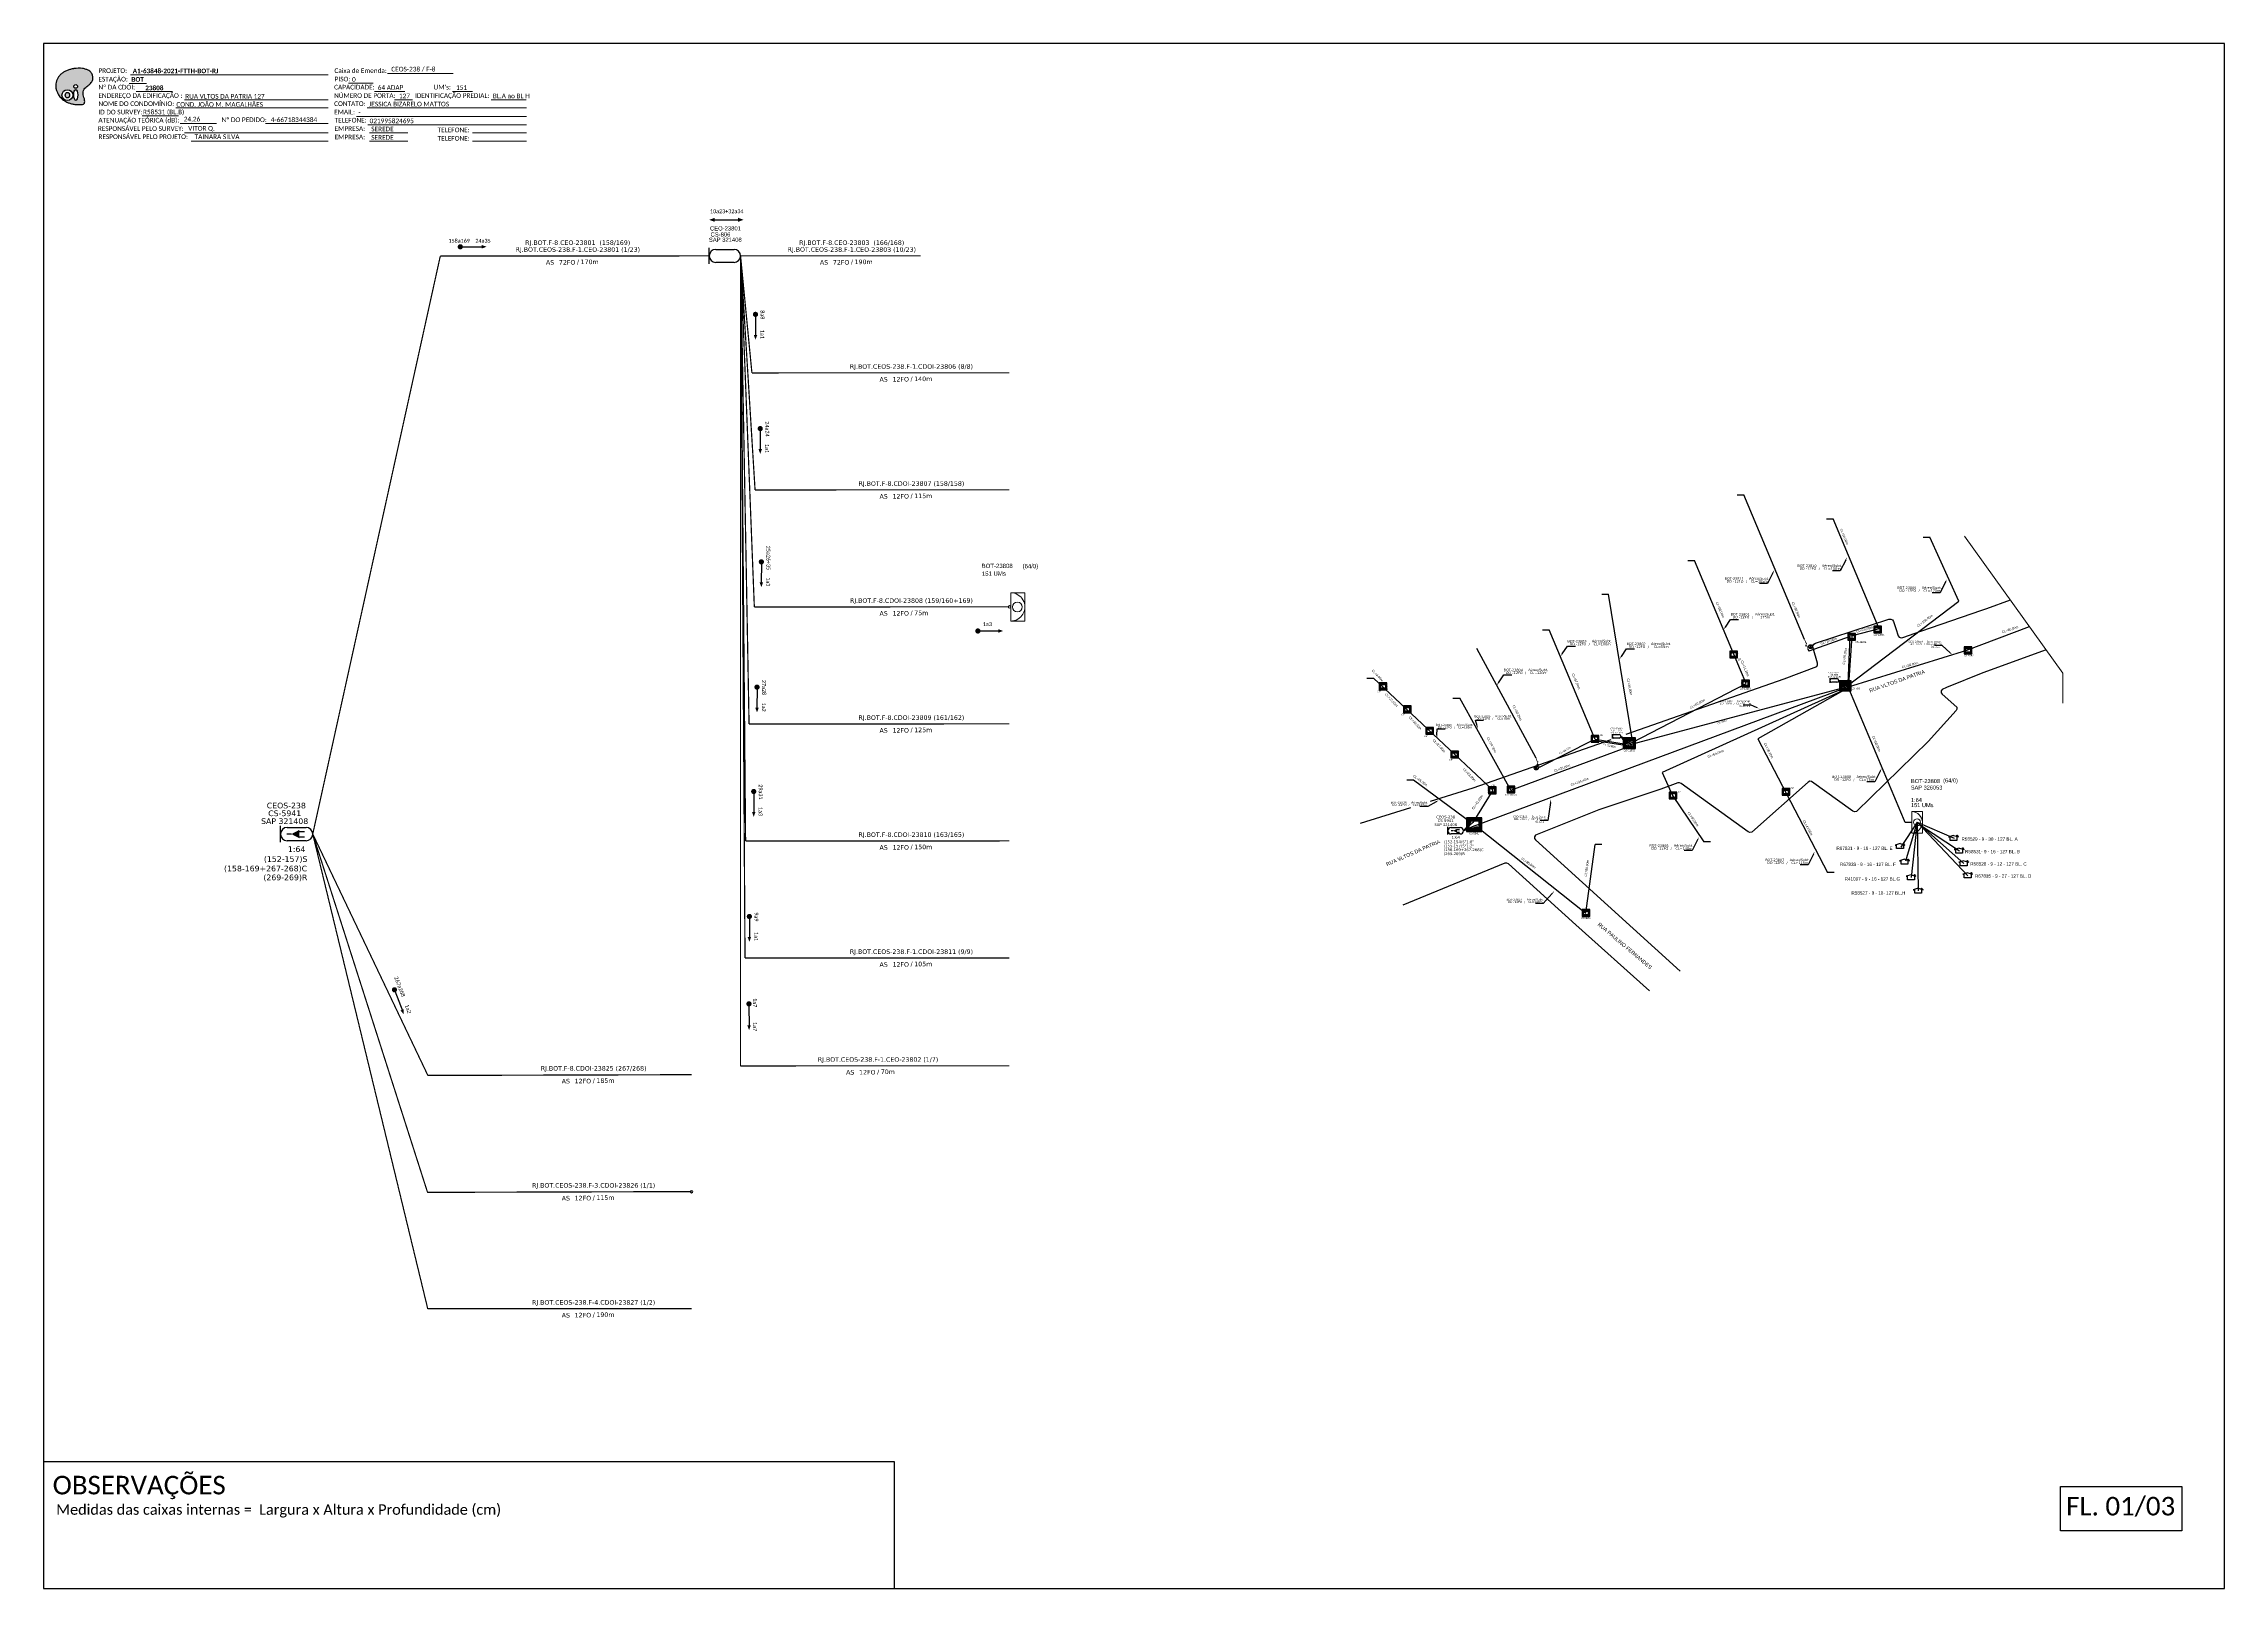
# Paper-space layout 'CDOI-23808' of a CAD drawing. Extents: x 0 to 839, y 0 to 594.
# The model-space entities are those that its viewports show. They can reach past a viewport. Long polylines and large blocks are cut down to what shows.
import ezdxf
from ezdxf import colors
from ezdxf.entities.mleader import LeaderData, LeaderLine
from ezdxf.enums import TextEntityAlignment as Align
from ezdxf.math import Vec2, Vec3

# ---------------------------------------------------------------- set-up
doc = ezdxf.new("R2010")
doc.units = 0
for name, color, linetype in [('0 @ 1', 7, 'Continuous'), ('10.1-Caixas Subterrâneas', 5, 'Continuous'), ('20.4-CEOS', 1, 'Continuous'), ('20.5-CEO', 1, 'Continuous'), ('30.4-Selo', 7, 'Continuous'), ('CAP a instalar', 1, 'Continuous'), ('label_cabos', 7, 'Continuous'), ('Legenda', 1, 'Continuous'), ('locais', 7, 'Continuous'), ('QUADRA', 7, 'Continuous'), ('SEGMENTO', 10, 'Continuous'), ('SETA', 7, 'Continuous'), ('Subida Lateral', 5, 'Continuous'), ('surveys', 7, 'Continuous'), ('surveys legendas', 7, 'Continuous')]:
    doc.layers.add(name, color=color, linetype=linetype)
for name, color, linetype, lineweight in [("20.0-LEGENDA DOS CDO'S", 1, 'Continuous', 0), ('20.1-CDO_INTERIOR', 1, 'Continuous', 0), ('20.2-CDO_POSTE', 1, 'Continuous', 5), ('40.1-ETIQUETAS', 1, 'Continuous', 20), ('Segmento Logradouro Texto', 7, 'Continuous', 0)]:
    doc.layers.add(name, color=color, linetype=linetype, lineweight=lineweight)
doc.layers.add('EXTRA', color=50, linetype='Continuous', plot=False)
doc.styles.add('ARIAL', font='arial.ttf')
doc.styles.add('DIGICADE', font='arial.ttf')
doc.styles.add('FTTH', font='arial.ttf')
doc.styles.add('siredit', font='verdana.ttf')
doc.styles.get("Standard").update_dxf_attribs({"font": 'arial.ttf'})
doc.styles.add('WMF-Calibri0', font='CALIBRI.TTF')
doc.styles.add('WMF-Calibri1', font='CALIBRIB.TTF')
doc.linetypes.add('FENCELINE1', pattern='A,0.25,-0.1,[133,ltypeshp.shx,S=0.1,R=0,X=-0.1,Y=0],-0.1,1', length=1.45)

# ---------------------------------------------------------------- blocks, each defined once
blk = doc.blocks.new('OI')
h = blk.add_hatch(color=40)
edge = h.paths.add_edge_path()
edge.add_spline(control_points=[(4.35, -0.67), (3.92, -0.99), (3.26, -1.5), (2.81, -2.59), (2.9, -3.5), (3.06, -4.27), (3.31, -4.85), (3.37, -5.39), (3.4, -5.88), (3.2, -6.4), (2.54, -6.61), (1.65, -6.63), (0.55, -6.67), (-0.56, -6.42), (-1.61, -6.14), (-2.77, -5.61), (-3.92, -4.77), (-4.89, -3.7), (-5.34, -2.65), (-5.6, -1.94), (-5.85, -0.96), (-5.71, 0.47), (-5.1, 2.02), (-4.14, 3.02), (-3.3, 3.61), (-2.37, 4.16), (-1.36, 4.44), (-0.56, 4.7), (0.79, 4.85), (2.24, 4.97), (3.79, 4.57), (4.67, 4.21), (5.44, 3.65), (5.76, 2.99), (6.03, 2.21), (6.01, 1.46), (5.72, 0.64), (5.31, 0.08), (4.88, -0.38), (4.51, -0.55), (4.35, -0.67)], knot_values=[0, 0, 0, 0, 1.60434, 2.417191, 3.427595, 4.282808, 4.776746, 5.304182, 5.888771, 6.258406, 6.858137, 7.79129, 8.986195, 10.124242, 11.187857, 12.242908, 13.953784, 15.414161, 16.515391, 17.349188, 17.675853, 19.552021, 21.515531, 22.568638, 23.63245, 24.621084, 25.782718, 26.745347, 27.142653, 29.870543, 31.004649, 31.921532, 32.709589, 33.801391, 34.042471, 35.192333, 35.971461, 36.628871, 37.254359, 37.836911, 37.836911, 37.836911, 37.836911], degree=3, periodic=0)
h.paths.add_polyline_path([(1.13, -0.87, -1), (-0.04, -0.87, -1)], flags=16)
edge = h.paths.add_edge_path(flags=16)
edge.add_ellipse((0.56, -3.59), major_axis=(-0.02, 1.71), ratio=0.361305, start_angle=0, end_angle=360)
h.paths.add_polyline_path([(-0.36, -3.62, -1), (-3.8, -3.62, -1)], flags=16)
edge = h.paths.add_edge_path(flags=0)
edge.add_ellipse((-2.08, -3.62), major_axis=(0, 0.885), ratio=0.758294, start_angle=0, end_angle=360)
at = {"color": 40}
for centre, radius in [((-2.08, -3.62), 1.72), ((0.54, -0.87), 0.587)]:
    blk.add_circle(centre, radius, dxfattribs=at)
blk.add_ellipse((-2.08, -3.62), major_axis=(0, 0.885), ratio=0.758294, start_param=-3.141592653589792, end_param=3.141592653589792, dxfattribs=at)
blk.add_ellipse((0.56, -3.59), major_axis=(-0.02, 1.71), ratio=0.361305, dxfattribs=at)
at = {"color": 40, "start_tangent": (-0.800898, -0.598801), "end_tangent": (-0.800898, -0.598801)}
blk.add_spline([(4.35, -0.67), (3.2, -1.78), (2.9, -2.54), (2.92, -3.55), (3.12, -4.38), (3.28, -4.85), (3.37, -5.37), (3.35, -5.95), (3.2, -6.29), (2.66, -6.55), (1.73, -6.63), (0.54, -6.62), (-0.58, -6.41), (-1.6, -6.11), (-2.56, -5.67), (-3.95, -4.67), (-4.89, -3.56), (-5.37, -2.56), (-5.64, -1.78), (-5.72, -1.46), (-5.63, 0.42), (-4.84, 2.22), (-4.13, 2.99), (-3.27, 3.62), (-2.4, 4.09), (-1.3, 4.47), (-0.37, 4.72), (0.02, 4.77), (2.75, 4.8), (3.85, 4.53), (4.69, 4.16), (5.31, 3.68), (5.85, 2.73), (5.93, 2.5), (5.94, 1.35), (5.67, 0.62), (5.29, 0.08), (4.84, -0.36), (4.35, -0.67)], degree=3, dxfattribs=at)
blk = doc.blocks.new('CARIMBO')
at = {"color": 7, "lineweight": 0}
for points in [[(134.48, -16.3), (159.61, -16.3)], [(35.15, -20.06), (41.7, -20.06)], [(35.66, -16.79), (111.64, -16.79)], [(37.81, -23.14), (51.75, -23.14)], [(119.43, -20.02), (128.92, -20.02)], [(129.48, -23.14), (141.1, -23.14)], [(159.42, -23.14), (167.09, -23.14)], [(40.13, -32.55), (54.07, -32.55)], [(52.97, -29.48), (111.64, -29.48)], [(56.38, -26.37), (111.64, -26.37)], [(122.56, -32.72), (187.83, -32.72)], [(126.6, -29.48), (187.83, -29.48)], [(137.07, -26.37), (144.01, -26.37)], [(174.24, -26.37), (187.8, -26.37)], [(54.67, -35.52), (68.61, -35.52)], [(56.38, -39.07), (111.64, -39.07)], [(126.84, -35.96), (187.83, -35.96)], [(127.45, -39.07), (142.25, -39.07)], [(167.06, -39.07), (187.83, -39.07)], [(58.87, -42.31), (111.64, -42.31)], [(127.45, -42.31), (142.25, -42.31)], [(167.06, -42.31), (187.83, -42.31)]]:
    blk.add_lwpolyline(points, dxfattribs=at)
at = {"color": 7, "xscale": 1.213923925163967, "yscale": 1.213923925163967, "zscale": 1.213923925163967, "rotation": 0.1532896023949059}
blk.add_blockref('OI', (13.86, -20.16), dxfattribs=at)
at = {"color": 7, "lineweight": 0, "style": 'WMF-Calibri0'}
for s, height, p in [('PROJETO:', 1.793, (23.26, -16.04)), ('Caixa de Emenda:', 1.7927, (114.02, -16.04)), ('ESTAÇÃO:', 1.793, (23.26, -19.32)), ('ENDEREÇO DA EDIFICAÇÃO :', 1.7927, (23.26, -25.63)), ('Nº DA CDOI:', 1.7927, (23.26, -22.39)), ('CAPACIDADE:', 1.7927, (113.91, -22.39)), ('NÚMERO DE PORTA:', 1.7927, (113.91, -25.63)), ('PISO:', 1.793, (114.09, -19.28)), ('IDENTIFICAÇÃO PREDIAL:', 1.7927, (144.99, -25.63)), ("UM's:", 1.793, (152.15, -22.39)), ('ATENUAÇÃO TEÓRICA (dB):', 1.7927, (23.26, -35.09)), ('NOME DO CONDOMÍNIO:', 1.7927, (23.26, -28.74)), ('ID DO SURVEY:', 1.7927, (23.26, -31.97)), ('CONTATO:', 1.793, (113.91, -28.74)), ('EMAIL:', 1.793, (113.91, -31.97)), ('TELEFONE:', 1.793, (114.09, -35.09)), ('RESPONSÁVEL PELO SURVEY:', 1.7927, (23.02, -38.32)), ('RESPONSÁVEL PELO PROJETO:', 1.7927, (23.26, -41.44)), ('EMPRESA:', 1.793, (114.09, -38.32)), ('EMPRESA:', 1.793, (114.09, -41.56)), ('TELEFONE:', 1.793, (153.7, -38.83)), ('TELEFONE:', 1.793, (153.7, -42.06))]:
    blk.add_text(s, height=height, dxfattribs=at).set_placement(p)
at = {"color": 7, "lineweight": 0, "flags": 8}
for tag, p, style in [('PROJ', (36.46, -16.13), 'WMF-Calibri1'), ('CEOS-XX', (135.87, -15.46), 'WMF-Calibri0'), ('EST', (35.94, -19.41), 'WMF-Calibri1'), ('LOGRADOURO', (56.65, -25.91), 'WMF-Calibri0'), ('PISO_PTR', (120.78, -19.42), 'WMF-Calibri0'), ('CAPAC.', (130.66, -22.52), 'WMF-Calibri0'), ('N°', (138.85, -25.77), 'WMF-Calibri0'), ("UC'S", (160.78, -22.54), 'WMF-Calibri0'), ('N°PREDIO', (174.94, -25.77), 'WMF-Calibri0'), ('_ID_', (40.39, -31.94), 'WMF-Calibri0'), ('NOME_DO_COND.', (53.23, -29.02), 'WMF-Calibri0'), ('O_POTEN', (56.06, -34.68), 'WMF-Calibri0'), ('EMAIL', (123.26, -32.12), 'WMF-Calibri0'), ('NOME_DO_CONTATO', (127.3, -28.89), 'WMF-Calibri0'), ('RES_SURVEY', (57.78, -38.23), 'WMF-Calibri0'), ('RES_PROJ', (60.27, -41.47), 'WMF-Calibri0'), ('TELEFONE', (127.55, -35.36), 'WMF-Calibri0'), ('EMP_RESP_SURVEY', (128.16, -38.47), 'WMF-Calibri0'), ('EMP_RESP_PROJ', (128.16, -41.71), 'WMF-Calibri0'), ('CONT_RESP_SURVEY', (167.76, -38.47), 'WMF-Calibri0'), ('CONT_RESP_PROJ', (167.76, -41.71), 'WMF-Calibri0')]:
    blk.add_attdef(tag, p, '', height=1.79, dxfattribs=dict(at, style=style))
at = {"color": 7, "lineweight": 0, "style": 'WMF-Calibri1', "flags": 8}
blk.add_attdef("N° CDO'S", text='', height=1.79, dxfattribs=at).set_placement((44.78, -22.68), align=Align.CENTER)
blk = doc.blocks.new('ETIQUETA_RS5F')
at = {"layer": '40.1-ETIQUETAS', "color": 0, "style": 'siredit'}
blk.add_text('/', height=1.5, dxfattribs=at).set_placement((1.58, -1.95), align=Align.MIDDLE_RIGHT)
for tag, p in [('ETIQUETA_R_SECUNDARIA', (1.21, 2.1)), ('ETIQUETA_R_PRIMARIA', (1.21, 4.1)), ('F_ATIVAS/F_MORTAS', (1.14, -4.24))]:
    blk.add_attdef(tag, text='', height=1.5, dxfattribs=at).set_placement(p, align=Align.MIDDLE_CENTER)
for tag, p in [('TIPO_CABO', (-6.58, -2.12)), ('CAP_CABO', (0.4, -2.09))]:
    blk.add_attdef(tag, text='', height=1.5, dxfattribs=at).set_placement(p, align=Align.MIDDLE_RIGHT)
for tag, p in [('FUSÃO_1', (0.85, -8.39)), ('FUSÃO_2', (0.85, -10.6)), ('FUSÃO_3', (0.85, -12.93)), ('FUSÃO_4', (0.85, -15.14)), ('FUSÃO_5', (0.85, -17.16))]:
    blk.add_attdef(tag, text='', height=1.5, dxfattribs=at).set_placement(p, align=Align.CENTER)
blk.add_attdef('METROS', text='', height=1.5, dxfattribs=at).set_placement((2.14, -1.95), align=Align.MIDDLE_LEFT)
blk = doc.blocks.new('CDOE-TEXTO PADRÃO')
at = {"layer": "20.0-LEGENDA DOS CDO'S", "color": 0, "style": 'ARIAL'}
for tag, p in [('CDO_N', (0.49, 7.39)), ('SAP', (0.51, 1.67)), ('CORDOALHA', (0.5, 4.33)), ('SPLITER_1', (0.59, -0.91)), ('(XX-XX_F)S', (0.54, -8.29)), ('SPLITER_2', (0.6, -3.55)), ('(XX-XX_L)S', (0.55, -10.83)), ('UMS', (0.55, -13.15))]:
    blk.add_attdef(tag, p, '', height=1.7, rotation=0.11799, dxfattribs=at)
blk.add_attdef('FIBRAS_UTILIZADAS', text='', height=1.7, rotation=0.11799, dxfattribs=at).set_placement((19.77, 7.43), align=Align.CENTER)
blk = doc.blocks.new('CEOS_RP_CT_DRT')
at = {"layer": '20.4-CEOS', "color": 0}
for p, q in [((-4.54, 1.19), (-1.19, 1.19)), ((-1.19, -1.19), (-4.54, -1.19))]:
    blk.add_line(p, q, dxfattribs=at)
for points in [[(-5.73, -1.43), (-5.73, 1.44)], [(-3.79, 0), (-4.59, 0)], [(-2.47, 0.48), (-1.45, 0.48)], [(-2.47, -0.52), (-1.45, -0.52)]]:
    blk.add_lwpolyline(points, dxfattribs=at)
blk.add_lwpolyline([(-3.79, 0, 0, 1.47, 0), (-2.41, 0, 1.47, 1.47, 0)], format="xyseb", dxfattribs=at)
for centre, start, end in [((-4.54, 0), 90, 270), ((-1.19, 0), 270, 90)]:
    blk.add_arc(centre, 1.19, start, end, dxfattribs=at)
at = {"layer": '20.4-CEOS', "color": 7, "style": 'siredit'}
for tag, p in [('Nº_DA_CEOS', (-2.86, 5.6)), ('LOCAL', (-2.86, 4.24)), ('SAP', (-2.86, 2.78)), ('RACIO_SPLITAGEM', (-2.86, -1.88)), ('FIBRAS_SPLITTER', (-2.86, -3.58)), ('RESERVA_FINAIS', (-2.86, -6.39)), ('FIBRAS_TOP_C', (-2.86, -5.08))]:
    blk.add_attdef(tag, text='', height=1.01, dxfattribs=at).set_placement(p, align=Align.TOP_CENTER)
blk = doc.blocks.new('SURVEY_SURVEY')
for p, q in [((0, 0.0000152), (-0.0000151, 0.0000108)), ((-0.0000151, 0.0000108), (-0.0000104, 0.0000108)), ((-0.0000103, 0), (-0.0000103, 0.0000108)), ((0.0000103, 0), (-0.0000103, 0)), ((0, 0.0000152), (0.0000151, 0.0000108)), ((0.0000101, 0.0000159), (0.0000117, 0.0000159)), ((0.0000101, 0.0000123), (0.0000101, 0.0000159)), ((0.0000151, 0.0000108), (0.0000103, 0.0000108)), ((0.0000103, 0.0000108), (0.0000103, 0)), ((0.0000117, 0.0000159), (0.0000117, 0.0000119))]:
    blk.add_line(p, q)
blk = doc.blocks.new('*X58')
at = {"color": 0, "linetype": 'Continuous'}
for p, q in [((-1.25, 0.34099), (-0.49099, 1.1)), ((-1.25, 0.517767), (-0.667767, 1.1)), ((-1.25, 0.694544), (-0.844544, 1.1)), ((-1.25, 0.87132), (-1.02132, 1.1)), ((-1.25, 1.048097), (-1.198097, 1.1)), ((-1.25, 0.164214), (-0.8035, 0.610714)), ((-1.25, -0.012563), (-0.8035, 0.433937)), ((-1.25, -0.18934), (-0.8035, 0.25716)), ((-1.25, -0.366117), (-0.8035, 0.080383)), ((-0.789214, 0.625), (-0.314214, 1.1)), ((-0.612437, 0.625), (-0.137437, 1.1)), ((-0.43566, 0.625), (0.03934, 1.1)), ((-0.258883, 0.625), (0.216117, 1.1)), ((-0.082107, 0.625), (0.392893, 1.1)), ((0.09467, 0.625), (0.56967, 1.1)), ((0.271447, 0.625), (0.746447, 1.1)), ((0.448223, 0.625), (0.923223, 1.1)), ((0.625, 0.625), (1.1, 1.1)), ((0.801777, 0.625), (1.25, 1.073223)), ((0.8035, 0.449947), (1.25, 0.896447)), ((0.8035, 0.27317), (1.25, 0.71967)), ((0.8035, 0.096393), (1.25, 0.542893)), ((0.8035, -0.080383), (1.25, 0.366117)), ((0.8035, -0.25716), (1.25, 0.18934)), ((0.8035, -0.433937), (1.25, 0.012563)), ((-1.25, -0.542893), (-0.8035, -0.096393)), ((-1.25, -0.71967), (-0.8035, -0.27317)), ((-1.25, -0.896447), (-0.8035, -0.449947)), ((-1.25, -1.073223), (-0.801777, -0.625)), ((-1.1, -1.1), (-0.625, -0.625)), ((-0.923223, -1.1), (-0.448223, -0.625)), ((-0.746447, -1.1), (-0.271447, -0.625)), ((-0.56967, -1.1), (-0.09467, -0.625)), ((-0.392893, -1.1), (0.082107, -0.625)), ((-0.216117, -1.1), (0.258883, -0.625)), ((-0.03934, -1.1), (0.43566, -0.625)), ((0.137437, -1.1), (0.612437, -0.625)), ((0.314214, -1.1), (0.789214, -0.625)), ((0.49099, -1.1), (1.25, -0.34099)), ((0.667767, -1.1), (1.25, -0.517767)), ((0.8035, -0.610714), (1.25, -0.164214)), ((0.844544, -1.1), (1.25, -0.694544)), ((1.02132, -1.1), (1.25, -0.87132)), ((1.198097, -1.1), (1.25, -1.048097))]:
    blk.add_line(p, q, dxfattribs=at)
blk = doc.blocks.new('MANHOLE_MQ')
at = {"color": 0, "linetype": 'Continuous'}
for p, q in [((0.0000062, 0.0000057), (-0.0000063, 0.0000057)), ((-0.0000063, 0.0000057), (-0.0000063, -0.0000053)), ((-0.000004, 0.0000033), (0.000004, 0.0000033)), ((-0.000004, -0.0000029), (-0.000004, 0.0000033)), ((0.000004, 0.0000033), (0.000004, -0.0000029)), ((0.0000062, -0.0000053), (0.0000062, 0.0000057)), ((-0.0000063, -0.0000053), (0.0000062, -0.0000053)), ((0.000004, -0.0000029), (-0.000004, -0.0000029)), ((0.000004, -0.0000029), (0.000004, -0.0000029))]:
    blk.add_line(p, q, dxfattribs=at)
at = {"color": 0, "linetype": 'Continuous', "xscale": 5e-06, "yscale": 5e-06, "zscale": 1e-05}
blk.add_blockref('*X58', (0, 0.0000002), dxfattribs=at)
blk = doc.blocks.new('*U65')
at = {"layer": '20.4-CEOS', "color": 7, "style": 'siredit'}
for tag, p in [('FIBRAS_SPLITTER', (0, 0)), ('FIBRAS_TOP_C', (0, -4.13)), ('RESERVA_FINAIS', (0, -5.46))]:
    blk.add_attdef(tag, p, '', height=1.01, dxfattribs=at)
for tag, p, flags in [('ID_ATIVIDADE', (0, -6.77), 3), ('FATOR', (0, -8.09), 1), ('QTDE', (0, -9.4), 1), ('FID', (0, -10.71), 1)]:
    blk.add_attdef(tag, p, '', height=1.01, dxfattribs=dict(at, flags=flags))
blk = doc.blocks.new('*U67')
at = {"layer": '20.4-CEOS', "color": 7, "style": 'siredit'}
blk.add_attdef('FIBRAS_SPLITTER', (0, 0), '', height=1.01, dxfattribs=at)
for tag, p, flags in [('QTDE', (0, -4.11), 1), ('ID_ATIVIDADE', (0, -1.48), 3), ('FATOR', (0, -2.79), 1), ('FID', (0, -5.42), 1)]:
    blk.add_attdef(tag, p, '', height=1.01, dxfattribs=dict(at, flags=flags))
blk = doc.blocks.new('LEGENDA DOS CABOS')
at = {"layer": 'EXTRA', "color": 0, "style": 'siredit'}
for tag, p in [('ID', (4.6, 0.97)), ('XX', (9.03, 0.97))]:
    blk.add_attdef(tag, text='', height=0.48, rotation=359.69001, dxfattribs=at).set_placement(p, align=Align.MIDDLE_CENTER)
at = {"layer": 'Legenda', "color": 0, "style": 'siredit'}
for tag, p in [('TIPO_CABO', (1.31, 0)), ('CABO', (4.69, -0.05)), ('/', (6.81, -0.05)), ('METROS', (10.03, -0.05))]:
    blk.add_attdef(tag, text='', height=0.8, rotation=359.69001, dxfattribs=at).set_placement(p, align=Align.MIDDLE_CENTER)
blk = doc.blocks.new('Inst CB DT OCUP CFOA-SM-DD-S-12')
at = {"layer": 'label_cabos', "color": 0, "style": 'siredit'}
for tag, flags, p in [('ID_ATIVIDADE', 3, (1.3, 2.7)), ('FATOR', 1, (11.6, 2.6))]:
    blk.add_attdef(tag, text='', height=1, rotation=359.69, dxfattribs=dict(at, flags=flags)).set_placement(p, align=Align.MIDDLE_CENTER)
for tag, p in [('TIPO_CABO', (1.1, 0)), ('DESTINO_CABO', (3.1, 1.3)), ('CABO', (4.7, -0.1)), ('/', (7.7, -0.1)), ('LANCE', (10.4, 0)), ('TIPO_CABO', (13.1, 1.2)), ('UND', (16.5, 0)), ('FID', (13.6, -1.4))]:
    blk.add_attdef(tag, text='', height=1, rotation=359.69, dxfattribs=at).set_placement(p, align=Align.MIDDLE_CENTER)
blk.add_attdef('QTDE', (11.9, -0.5), '', height=1, rotation=359.69, dxfattribs=at)
blk = doc.blocks.new('Inst CB DT OCUP CFOA-SM-DD-S-72')
at = {"layer": 'label_cabos', "color": 0, "style": 'siredit'}
for tag, flags, p in [('ID_ATIVIDADE', 3, (1.3, 2.7)), ('FATOR', 1, (11.6, 2.6))]:
    blk.add_attdef(tag, text='', height=1, rotation=359.69, dxfattribs=dict(at, flags=flags)).set_placement(p, align=Align.MIDDLE_CENTER)
for tag, p in [('TIPO_CABO', (1.1, 0)), ('DESTINO_CABO', (3.1, 1.3)), ('CABO', (4.7, -0.1)), ('/', (7.7, -0.1)), ('LANCE', (10.4, 0)), ('TIPO_CABO', (13.1, 1.2)), ('UND', (16.5, 0)), ('FID', (13.6, -1.4))]:
    blk.add_attdef(tag, text='', height=1, rotation=359.69, dxfattribs=at).set_placement(p, align=Align.MIDDLE_CENTER)
blk.add_attdef('QTDE', (11.9, -0.5), '', height=1, rotation=359.69, dxfattribs=at)

msp = doc.modelspace()

# ---------------------------------------------------------------- linework, layer by layer
msp.add_lwpolyline([(-89.32, 705.02), (749.25, 705.02), (749.25, 1299.02), (-89.32, 1299.02), (-89.32, 705.02)])
at = {"color": 7, "lineweight": 0}
msp.add_lwpolyline([(-4.01, 1268.26), (20.14, 1268.26)], dxfattribs=at)
at = {"const_width": 1}
for points in [[(70.39, 1220.9, 1), (71.39, 1220.9, 1)], [(184.42, 1195.4, 1), (184.41, 1194.4, 1)], [(186.24, 1151.49, 1), (186.24, 1150.49, 1)], [(186.67, 1100.24, 1), (186.67, 1099.24, 1)], [(185, 1052.07, 1), (185, 1051.07, 1)], [(183.74, 1011.94, 1), (183.74, 1010.94, 1)], [(182.06, 963.88, 1), (182.06, 962.88, 1)], [(45.41, 935.67, 1), (45.76, 934.74, 1)], [(181.9, 930.29, 1), (181.9, 929.29, 1)]]:
    msp.add_lwpolyline(points, format="xyb", close=True, dxfattribs=at)
at = {"lineweight": 0, "ltscale": 2}
msp.add_lwpolyline([(649.36, 1109.67), (687.12, 1056.95), (687.12, 1045.42)], dxfattribs=at)
at = {"color": 1, "const_width": 1}
msp.add_lwpolyline([(269.42, 1073.16, 1), (270.42, 1073.16, 1)], format="xyb", close=True, dxfattribs=at)
at = {"color": 4}
for points in [[(631.07, 999.59), (624.89, 990.08)], [(631.07, 999.59), (626.61, 984.63)], [(631.07, 999.59), (628.75, 978.31)], [(631.07, 999.59), (631.49, 973.24)], [(631.07, 999.59), (650.54, 979.07)], [(631.07, 999.59), (649.01, 983.76)], [(631.07, 999.59), (645.3, 993.51)], [(632.04, 998.69), (647.43, 988.62)]]:
    msp.add_lwpolyline(points, dxfattribs=at)
at = {"color": 7}
for points in [[(-89.24, 753.78), (237.71, 753.78)], [(237.71, 753.78), (237.71, 705.02)]]:
    msp.add_lwpolyline(points, dxfattribs=at)
msp.add_lwpolyline([(686.22, 744.18), (732.87, 744.18), (732.87, 727.14), (686.22, 727.14)], close=True)
at = {"layer": '20.1-CDO_INTERIOR', "color": 1, "lineweight": 18}
msp.add_lwpolyline([(633.13, 995.48), (633.13, 1003.7), (629.02, 1003.7), (629.02, 995.48)], close=True, dxfattribs=at)
msp.add_circle((631.07, 999.59), 1.31, dxfattribs=at)
msp.add_arc((629.02, 999.59), 4.11, 269.97241, 89.97241, dxfattribs=at)
at = {"layer": '20.4-CEOS', "color": 5}
for p, q in [((166.6, 1214.37), (166.6, 1220.43)), ((169.11, 1219.91), (176.16, 1219.91)), ((176.16, 1214.89), (169.11, 1214.89))]:
    msp.add_line(p, q, dxfattribs=at)
at = {"layer": '20.4-CEOS', "color": 7}
for p, q in [((451.94, 997.58), (455.41, 997.58)), ((455.41, 995.11), (451.94, 995.11))]:
    msp.add_line(p, q, dxfattribs=at)
for points in [[(450.7, 994.85), (450.7, 997.84)], [(452.72, 996.34), (451.88, 996.34)], [(454.09, 996.83), (455.14, 996.83)], [(454.09, 995.81), (455.14, 995.81)]]:
    msp.add_lwpolyline(points, dxfattribs=at)
msp.add_lwpolyline([(452.72, 996.34, 0, 1.53, 0), (454.15, 996.34, 1.53, 1.53, 0)], format="xyseb", dxfattribs=at)
at = {"layer": '20.4-CEOS', "color": 5}
for centre, start, end in [((169.11, 1217.4), 90, 270), ((176.16, 1217.4), 270, 90)]:
    msp.add_arc(centre, 2.51, start, end, dxfattribs=at)
at = {"layer": '20.4-CEOS', "color": 7}
for centre, start, end in [((451.94, 996.34), 90, 270), ((455.41, 996.34), 270, 90)]:
    msp.add_arc(centre, 1.24, start, end, dxfattribs=at)
at = {"layer": '20.5-CEO', "color": 5}
for p, q in [((598.26, 1054.85), (600.25, 1054.85)), ((600.25, 1053.43), (598.26, 1053.43))]:
    msp.add_line(p, q, dxfattribs=at)
at = {"layer": '20.5-CEO', "color": 7}
for p, q in [((514.53, 1033.35), (516.52, 1033.35)), ((516.52, 1031.94), (514.53, 1031.94))]:
    msp.add_line(p, q, dxfattribs=at)
at = {"layer": '20.5-CEO', "color": 5}
msp.add_lwpolyline([(597.55, 1055), (597.55, 1053.28)], dxfattribs=at)
at = {"layer": '20.5-CEO', "color": 7}
msp.add_lwpolyline([(513.82, 1033.5), (513.82, 1031.79)], dxfattribs=at)
at = {"layer": '20.5-CEO', "color": 5}
for centre, start, end in [((598.26, 1054.14), 90, 270), ((600.25, 1054.14), 270, 90)]:
    msp.add_arc(centre, 0.709, start, end, dxfattribs=at)
at = {"layer": '20.5-CEO', "color": 7}
for centre, start, end in [((514.53, 1032.65), 90, 270), ((516.52, 1032.65), 270, 90)]:
    msp.add_arc(centre, 0.709, start, end, dxfattribs=at)
at = {"layer": '40.1-ETIQUETAS', "color": 1}
msp.add_lwpolyline([(282.56, 1087.85), (288.01, 1087.85), (288.01, 1076.95), (282.56, 1076.95)], close=True, dxfattribs=at)
for centre, major_axis, start_param, end_param in [((282.06, 1082.41), (-0.356, 0.356), 2.356194490191767, 8.639379797371353), ((282.56, 1082.41), (-3.85, 3.85), 2.356194, 5.497787), ((285.14, 1082.41), (1.33, 1.33), 3.926991, 10.210176)]:
    msp.add_ellipse(centre, major_axis=major_axis, ratio=1, start_param=start_param, end_param=end_param, dxfattribs=at)
at = {"layer": '40.1-ETIQUETAS', "color": 8}
msp.add_ellipse((159.85, 857.55), major_axis=(-0.356, 0.356), ratio=1, start_param=2.356194490191767, end_param=8.639379797371353, dxfattribs=at)
at = {"layer": 'CAP a instalar', "color": 7, "linetype": 'FENCELINE1', "ltscale": 7, "const_width": 0.467}
for points in [[(14.17, 995.08), (63.22, 1217.35)], [(63.22, 1217.35), (166.6, 1217.4)], [(178.67, 1217.4), (178.64, 905.92)], [(178.67, 1217.4), (247.99, 1217.4)], [(178.64, 905.92), (282.02, 905.97)]]:
    msp.add_lwpolyline(points, dxfattribs=at)
at = {"layer": 'CAP a instalar', "color": 8, "linetype": 'FENCELINE1', "ltscale": 7, "const_width": 0.467}
for points in [[(178.67, 1217.4), (180.39, 947.4)], [(180.61, 992.4), (178.67, 1217.4)], [(181.94, 1037.4), (178.67, 1217.4)], [(184.25, 1127.4), (178.67, 1217.4)], [(183.04, 1172.4), (178.67, 1217.4)], [(183.04, 1172.4), (282.06, 1172.45)], [(184.25, 1127.4), (282.06, 1127.45)], [(181.94, 1037.4), (282.06, 1037.45)], [(58.4, 812.49), (14.17, 995.08)], [(58.33, 857.25), (14.17, 995.08)], [(58.46, 902.21), (14.17, 995.08)], [(180.61, 992.4), (282.06, 992.45)], [(180.39, 947.4), (282.06, 947.45)], [(159.85, 902.55), (58.4, 902.26)], [(58.28, 857.3), (159.85, 857.59)], [(58.4, 812.54), (159.85, 812.59)]]:
    msp.add_lwpolyline(points, dxfattribs=at)
at = {"layer": 'CAP a instalar', "color": 1, "linetype": 'FENCELINE1', "ltscale": 7, "const_width": 0.467}
for points in [[(183.97, 1082.4), (178.67, 1217.4)], [(183.97, 1082.4), (282.06, 1082.45)]]:
    msp.add_lwpolyline(points, dxfattribs=at)
at = {"layer": 'CAP a instalar', "color": 8, "ltscale": 2}
for points in [[(561.92, 1125.57), (564.5, 1125.57)], [(587.84, 1069.88), (564.5, 1125.57)], [(596.25, 1116.25), (598.84, 1116.26)], [(616.53, 1074.03), (598.84, 1116.26)], [(604.55, 1052.3), (647.14, 1084.61), (635.94, 1109.24)], [(633.36, 1109.24), (635.94, 1109.24)], [(542.94, 1100.27), (545.53, 1100.27)], [(563.22, 1058.05), (545.53, 1100.27)], [(509.81, 1087.3), (512.39, 1087.3)], [(521.63, 1030.97), (512.39, 1087.3)], [(487.08, 1073.6), (489.66, 1073.6)], [(507.35, 1031.38), (489.66, 1073.6)], [(616.53, 1074.03), (606.16, 1071.3)], [(484.55, 1024.26), (461.79, 1066.48)], [(589.1, 1066.28), (589.4, 1065.44)], [(604.58, 1053.16), (605.39, 1071.1), (589.4, 1065.44)], [(604.83, 1052.51), (606.16, 1071.3), (606.16, 1071.3)], [(565.41, 1053.01), (563.22, 1058.05)], [(419.53, 1055.05), (422.11, 1055.05)], [(422.11, 1055.05), (467.91, 1011.93), (460.24, 999.51)], [(521.5, 1030.32), (565.41, 1053.01)], [(604.03, 1050.97), (533.07, 1018.79), (537.09, 1009.84)], [(604.64, 1051.32), (569.83, 1031.74), (596.65, 980.32)], [(604.58, 1053.16), (600.96, 1054.14)], [(604.83, 1052.51), (600.96, 1054.14)], [(600.96, 1054.14), (604.03, 1050.97)], [(600.96, 1054.14), (604.55, 1052.3)], [(605.02, 1054.17), (605.02, 1054.17)], [(605.02, 1054.17), (605.02, 1054.17)], [(452.61, 1047.33), (455.2, 1047.33)], [(474.91, 1012), (455.2, 1047.33)], [(517.22, 1032.65), (519.17, 1029.51)], [(517.22, 1032.65), (521.63, 1030.97)], [(517.22, 1032.65), (521.5, 1030.32)], [(520.44, 1028.82), (517.22, 1032.65)], [(521.21, 1029.1), (517.22, 1032.65)], [(474.91, 1012), (521.21, 1029.1)], [(506.27, 1031.11), (485.81, 1020.67)], [(520.44, 1028.82), (506.27, 1031.11)], [(519.17, 1029.51), (507.35, 1031.38)], [(434.91, 1015.98), (437.5, 1015.99)], [(437.5, 1015.99), (459.52, 999.7)], [(537.09, 1009.84), (549.08, 992.04)], [(459.52, 999.7), (456.65, 996.34)], [(456.65, 996.34), (460.24, 999.51)], [(461.92, 997.86), (456.65, 996.34)], [(461.92, 997.86), (503.68, 964.64)], [(503.68, 964.64), (507.34, 991.04)], [(509.92, 991.04), (507.34, 991.04)], [(551.66, 992.04), (549.08, 992.04)], [(599.24, 980.32), (596.65, 980.32)]]:
    msp.add_lwpolyline(points, dxfattribs=at)
at = {"layer": 'CAP a instalar', "color": 7, "ltscale": 2}
for points in [[(650.22, 1065.81), (674.27, 1074.9)], [(604.77, 1051.68), (650.22, 1065.81)], [(460.86, 998.24), (603.23, 1051.14), (603.23, 1051.14)], [(521.28, 1029.69), (602.5, 1051.35)], [(602.5, 1051.35), (600.89, 1054.14)], [(603.23, 1051.14), (600.96, 1054.14)], [(600.96, 1054.14), (604.77, 1051.68)], [(517.22, 1032.65), (521.28, 1029.69)], [(460.86, 998.24), (456.65, 996.34)]]:
    msp.add_lwpolyline(points, dxfattribs=at)
at = {"layer": 'CAP a instalar', "color": 1, "ltscale": 2, "const_width": 0.517}
for points in [[(600.96, 1054.14), (604.64, 1051.32)], [(604.7, 1051.27), (600.96, 1054.14)], [(604.7, 1051.27), (626.44, 999.59)], [(629.02, 999.59), (626.44, 999.59)]]:
    msp.add_lwpolyline(points, dxfattribs=at)
at = {"layer": 'locais', "color": 1}
for p, q in [((589.57, 1067.65), (590.65, 1066.64)), ((590.62, 1067.68), (589.61, 1066.6)), ((484.09, 1020.98), (485.17, 1019.97)), ((485.13, 1021.01), (484.12, 1019.93))]:
    msp.add_line(p, q, dxfattribs=at)
for centre in [(590.11, 1067.14), (484.63, 1020.47)]:
    msp.add_circle(centre, 0.74, dxfattribs=at)
at = {"layer": 'QUADRA', "color": 4}
for points in [[(519.23, 1033.47), (580.01, 1054.7), (592.5, 1059.57), (592.85, 1060.16), (592.83, 1060.82), (591.11, 1066.57), (591.02, 1067.48), (591.34, 1068.09), (591.97, 1068.47), (620.27, 1077.71), (620.98, 1077.73), (621.63, 1077.43), (622.04, 1076.79), (622.9, 1074.12), (623.8, 1071.34), (624.24, 1070.8), (624.9, 1070.53), (625.6, 1070.61), (632.55, 1073.05), (655.92, 1081.2), (657.92, 1081.86), (666.96, 1085.1)], [(680.69, 1065.93), (656.3, 1057.02), (642.39, 1051.38), (640.71, 1050.68), (640.36, 1050.09), (640.39, 1049.42), (640.76, 1048.85), (646.34, 1043.81), (646.4, 1043.14), (646.09, 1042.53), (635.32, 1030.68), (607.72, 1003.69), (607.01, 1003.62), (606.35, 1003.89), (590.53, 1015.35), (589.81, 1015.37), (589.17, 1015.04), (567.48, 995.78), (566.77, 995.7), (566.1, 995.95), (540.39, 1014.56), (539.74, 1014.81), (539.03, 1014.74), (532.49, 1012.4), (508.65, 1004.45), (484.35, 994.66), (484.01, 994.07), (484.02, 993.4), (484.41, 992.82), (484.41, 992.82)], [(680.69, 1065.93), (656.3, 1057.02), (642.39, 1051.38), (640.71, 1050.68), (640.36, 1050.09), (640.39, 1049.42), (640.76, 1048.85), (646.34, 1043.81), (646.4, 1043.14), (646.09, 1042.53), (635.32, 1030.68), (607.72, 1003.69), (607.01, 1003.62), (606.35, 1003.89), (590.53, 1015.35), (589.81, 1015.37), (589.17, 1015.04), (567.48, 995.78), (566.77, 995.7), (566.1, 995.95), (540.39, 1014.56), (539.74, 1014.81), (539.03, 1014.74), (532.49, 1012.4), (508.65, 1004.45), (484.35, 994.66), (484.01, 994.07), (484.02, 993.4), (484.41, 992.82), (484.41, 992.82)], [(443.99, 1007.74), (460.34, 1012.89), (513.44, 1031.44)], [(417.05, 999.24), (436.36, 1005.33)], [(484.41, 992.82), (540.03, 942.31)], [(528.14, 934.75), (499.89, 960.15), (473.95, 983.69), (473.27, 983.94), (472.56, 983.83), (433.33, 967.67)], [(528.14, 934.75), (499.89, 960.15), (473.95, 983.69), (473.27, 983.94), (472.56, 983.83), (433.33, 967.67)]]:
    msp.add_lwpolyline(points, dxfattribs=at)
at = {"layer": 'SETA', "color": 0}
msp.add_lwpolyline([(168.7, 1231.26), (178.53, 1231.26)], dxfattribs=at)
at = {"layer": 'SETA'}
for points in [[(71.27, 1220.9), (79.86, 1220.9)], [(184.42, 1194.9), (184.41, 1186.3)], [(186.24, 1150.99), (186.23, 1142.4)], [(186.67, 1099.74), (186.66, 1091.15)], [(185, 1051.57), (184.99, 1042.97)], [(183.74, 1011.44), (183.73, 1002.84)], [(182.06, 963.38), (182.05, 954.78)], [(45.72, 934.85), (48.76, 926.81)], [(181.9, 929.41), (181.93, 920.82)]]:
    msp.add_lwpolyline(points, dxfattribs=at)
at = {"layer": 'SETA', "color": 1}
msp.add_lwpolyline([(269.92, 1073.16), (278.52, 1073.16)], dxfattribs=at)
at = {"layer": 'SETA', "color": 0}
for points in [[(168.7, 1232.02), (166.61, 1231.26), (168.7, 1230.5)], [(177.75, 1232.04), (179.84, 1231.28), (177.75, 1230.51)]]:
    msp.add_solid(points, dxfattribs=at)
at = {"layer": 'SETA'}
for points in [[(79.17, 1221.58), (81, 1220.91), (79.17, 1220.24)], [(185.09, 1186.99), (184.42, 1185.16), (183.75, 1187)], [(186.91, 1143.09), (186.24, 1141.25), (185.58, 1143.09)], [(187.34, 1091.83), (186.67, 1090), (186.01, 1091.84)], [(185.67, 1043.66), (185, 1041.83), (184.34, 1043.66)], [(184.41, 1003.53), (183.74, 1001.7), (183.08, 1003.53)], [(182.73, 955.47), (182.06, 953.64), (181.4, 955.47)], [(49.15, 927.7), (49.18, 925.75), (47.91, 927.22)], [(182.61, 921.51), (181.95, 919.67), (181.27, 921.5)]]:
    msp.add_solid(points, dxfattribs=at)
at = {"layer": 'SETA', "color": 1}
msp.add_solid([(277.83, 1073.84), (279.66, 1073.17), (277.83, 1072.51)], dxfattribs=at)
at = {"layer": 'Subida Lateral', "color": 5, "const_width": 0.274}
for points in [[(589.1, 1066.28), (588.67, 1067.51), (588.18, 1067.38), (588.62, 1068.54), (588.33, 1068.51), (587.84, 1069.88)], [(485.81, 1020.67), (485.38, 1021.89), (484.89, 1021.76), (485.33, 1022.92), (485.04, 1022.89), (484.55, 1024.26)]]:
    msp.add_lwpolyline(points, dxfattribs=at)

# ---------------------------------------------------------------- block references
ref = msp.add_blockref('CARIMBO', (-91.51, 1303.77))
ref.add_attrib('PROJ', 'A1-63848-2021-FTTH-BOT-RJ', (-55.05, 1287.63), dxfattribs={"color": 7, "lineweight": 0, "height": 1.7927, "style": 'WMF-Calibri1'})
ref.add_attrib('EST', 'BOT', (-55.57, 1284.35), dxfattribs={"color": 7, "lineweight": 0, "height": 1.793, "style": 'WMF-Calibri1'})
ref.add_attrib("N° CDO'S", '23808', dxfattribs={"color": 7, "lineweight": 0, "height": 1.793, "style": 'WMF-Calibri1'}).set_placement((-46.73, 1281.09), align=Align.CENTER)
ref.add_attrib('LOGRADOURO', 'RUA VLTOS DA PATRIA 127 ', (-34.86, 1277.86), dxfattribs={"color": 7, "lineweight": 0, "height": 1.7927, "style": 'WMF-Calibri0'})
ref.add_attrib('NOME_DO_COND.', 'COND. JOÃO M. MAGALHÃES', (-38.28, 1274.74), dxfattribs={"color": 7, "lineweight": 0, "height": 1.7927, "style": 'WMF-Calibri0'})
ref.add_attrib('_ID_', 'R58531 (BL.B)', (-51.11, 1271.83), dxfattribs={"color": 7, "lineweight": 0, "height": 1.7927, "style": 'WMF-Calibri0'})
ref.add_attrib('O_POTEN', '24,26', (-35.45, 1269.09), dxfattribs={"color": 7, "lineweight": 0, "height": 1.793, "style": 'WMF-Calibri0'})
ref.add_attrib('RES_SURVEY', 'VITOR Q.', (-33.73, 1265.54), dxfattribs={"color": 7, "lineweight": 0, "height": 1.793, "style": 'WMF-Calibri0'})
ref.add_attrib('RES_PROJ', 'TAINARA SILVA', (-31.24, 1262.3), dxfattribs={"color": 7, "lineweight": 0, "height": 1.7927, "style": 'WMF-Calibri0'})
ref.add_attrib('CEOS-XX', 'CEOS-238 / F-8', (44.36, 1288.31), dxfattribs={"color": 7, "lineweight": 0, "height": 1.7927, "style": 'WMF-Calibri0'})
ref.add_attrib('CAPAC.', '64 ADAP', (39.15, 1281.25), dxfattribs={"color": 7, "lineweight": 0, "height": 1.793, "style": 'WMF-Calibri0'})
ref.add_attrib("UC'S", '151', (69.27, 1281.23), dxfattribs={"color": 7, "lineweight": 0, "height": 1.793, "style": 'WMF-Calibri0'})
ref.add_attrib('PISO_PTR', '0', (29.28, 1284.34), dxfattribs={"color": 7, "lineweight": 0, "height": 1.79, "style": 'WMF-Calibri0'})
ref.add_attrib('N°', '127', (47.34, 1278), dxfattribs={"color": 7, "lineweight": 0, "height": 1.793, "style": 'WMF-Calibri0'})
ref.add_attrib('N°PREDIO', 'BL.A ao BL H', (83.43, 1278), dxfattribs={"color": 7, "lineweight": 0, "height": 1.7927, "style": 'WMF-Calibri0'})
ref.add_attrib('NOME_DO_CONTATO', 'JESSICA BIZARELO MATTOS', (35.79, 1274.88), dxfattribs={"color": 7, "lineweight": 0, "height": 1.7927, "style": 'WMF-Calibri0'})
ref.add_attrib('EMAIL', '-', (31.75, 1271.65), dxfattribs={"color": 7, "lineweight": 0, "height": 1.79, "style": 'WMF-Calibri0'})
ref.add_attrib('TELEFONE', '021995824695', (36.04, 1268.41), dxfattribs={"color": 7, "lineweight": 0, "height": 1.7927, "style": 'WMF-Calibri0'})
ref.add_attrib('EMP_RESP_SURVEY', 'SEREDE', (36.65, 1265.3), dxfattribs={"color": 7, "lineweight": 0, "height": 1.793, "style": 'WMF-Calibri0'})
ref.add_attrib('EMP_RESP_PROJ', 'SEREDE', (36.65, 1262.06), dxfattribs={"color": 7, "lineweight": 0, "height": 1.793, "style": 'WMF-Calibri0'})
at = {"lineweight": 0}
ref = msp.add_blockref('Inst CB DT OCUP CFOA-SM-DD-S-72', (628.35, 1068.12), dxfattribs=dict(at, xscale=0.7148479140149355, yscale=0.7148479140149355, zscale=0.7148479140149355))
ref.add_attrib('DESTINO_CABO', 'CEO-23803', dxfattribs={"layer": 'label_cabos', "color": 0, "height": 0.715, "rotation": 359.69001, "style": 'siredit'}).set_placement((630.59, 1069.02), align=Align.MIDDLE_CENTER)
ref.add_attrib('TIPO_CABO', 'Duto Ocup.', dxfattribs={"layer": 'label_cabos', "color": 0, "height": 0.715, "rotation": 359.69001, "style": 'siredit'}).set_placement((637.72, 1069.01), align=Align.MIDDLE_CENTER)
ref.add_attrib('/', '/', dxfattribs={"layer": 'label_cabos', "color": 0, "height": 0.715, "rotation": 359.69001, "style": 'siredit'}).set_placement((633.86, 1068.08), align=Align.MIDDLE_CENTER)
ref.add_attrib('FID', '02.LC1', dxfattribs={"layer": 'label_cabos', "color": 0, "height": 0.715, "rotation": 359.69001, "style": 'siredit'}).set_placement((638.11, 1067.11), align=Align.MIDDLE_CENTER)
ref.add_attrib('LANCE', 'CC=', dxfattribs={"layer": 'label_cabos', "color": 0, "height": 0.715, "rotation": 359.69001, "style": 'siredit'}).set_placement((635.79, 1068.13), align=Align.MIDDLE_CENTER)
ref.add_attrib('UND', 'm', dxfattribs={"layer": 'label_cabos', "color": 0, "height": 0.715, "rotation": 359.69001, "style": 'siredit'}).set_placement((640.12, 1068.12), align=Align.MIDDLE_CENTER)
ref.add_attrib('CABO', '72FO', dxfattribs={"layer": 'label_cabos', "color": 0, "height": 0.715, "rotation": 359.69001, "style": 'siredit'}).set_placement((631.7, 1068.08), align=Align.MIDDLE_CENTER)
ref.add_attrib('TIPO_CABO', 'DD-', dxfattribs={"layer": 'label_cabos', "color": 0, "height": 0.715, "rotation": 359.69001, "style": 'siredit'}).set_placement((629.14, 1068.11), align=Align.MIDDLE_CENTER)
ref.add_attrib('QTDE', '190', (636.88, 1067.79), dxfattribs={"layer": 'label_cabos', "color": 0, "height": 0.715, "rotation": 359.69001, "style": 'siredit'})
ref = msp.add_blockref('Inst CB DT OCUP CFOA-SM-DD-S-12', (555.31, 1045.29), dxfattribs=dict(at, xscale=0.6976064420517589, yscale=0.6976064420517589, zscale=0.6976064420517589))
ref.add_attrib('DESTINO_CABO', 'CEO-23802', dxfattribs={"layer": 'label_cabos', "color": 0, "height": 0.698, "rotation": 359.69001, "style": 'siredit'}).set_placement((557.49, 1046.17), align=Align.MIDDLE_CENTER)
ref.add_attrib('TIPO_CABO', 'Duto Ocup.', dxfattribs={"layer": 'label_cabos', "color": 0, "height": 0.698, "rotation": 359.69001, "style": 'siredit'}).set_placement((564.45, 1046.16), align=Align.MIDDLE_CENTER)
ref.add_attrib('/', '/', dxfattribs={"layer": 'label_cabos', "color": 0, "height": 0.698, "rotation": 359.69001, "style": 'siredit'}).set_placement((560.69, 1045.26), align=Align.MIDDLE_CENTER)
ref.add_attrib('FID', '01.LC1.1', dxfattribs={"layer": 'label_cabos', "color": 0, "height": 0.698, "rotation": 359.69001, "style": 'siredit'}).set_placement((564.83, 1044.31), align=Align.MIDDLE_CENTER)
ref.add_attrib('LANCE', 'CC=', dxfattribs={"layer": 'label_cabos', "color": 0, "height": 0.698, "rotation": 359.69001, "style": 'siredit'}).set_placement((562.57, 1045.31), align=Align.MIDDLE_CENTER)
ref.add_attrib('UND', 'm', dxfattribs={"layer": 'label_cabos', "color": 0, "height": 0.698, "rotation": 359.69001, "style": 'siredit'}).set_placement((566.8, 1045.29), align=Align.MIDDLE_CENTER)
ref.add_attrib('CABO', '12FO', dxfattribs={"layer": 'label_cabos', "color": 0, "height": 0.698, "rotation": 359.69001, "style": 'siredit'}).set_placement((558.58, 1045.26), align=Align.MIDDLE_CENTER)
ref.add_attrib('TIPO_CABO', 'DD-', dxfattribs={"layer": 'label_cabos', "color": 0, "height": 0.698, "rotation": 359.69001, "style": 'siredit'}).set_placement((556.09, 1045.29), align=Align.MIDDLE_CENTER)
ref.add_attrib('QTDE', '70', (563.63, 1044.98), dxfattribs={"layer": 'label_cabos', "color": 0, "height": 0.698, "rotation": 359.69001, "style": 'siredit'})
ref = msp.add_blockref('Inst CB DT OCUP CFOA-SM-DD-S-72', (476.3, 1000.86), dxfattribs=dict(at, xscale=0.7148479140149355, yscale=0.7148479140149355, zscale=0.7148479140149355))
ref.add_attrib('DESTINO_CABO', 'CEO-23801', dxfattribs={"layer": 'label_cabos', "color": 0, "height": 0.715, "rotation": 359.69001, "style": 'siredit'}).set_placement((478.54, 1001.76), align=Align.MIDDLE_CENTER)
ref.add_attrib('TIPO_CABO', 'Duto Ocup.', dxfattribs={"layer": 'label_cabos', "color": 0, "height": 0.715, "rotation": 359.69001, "style": 'siredit'}).set_placement((485.67, 1001.75), align=Align.MIDDLE_CENTER)
ref.add_attrib('/', '/', dxfattribs={"layer": 'label_cabos', "color": 0, "height": 0.715, "rotation": 359.69001, "style": 'siredit'}).set_placement((481.81, 1000.82), align=Align.MIDDLE_CENTER)
ref.add_attrib('FID', '01.LC1', dxfattribs={"layer": 'label_cabos', "color": 0, "height": 0.715, "rotation": 359.69001, "style": 'siredit'}).set_placement((486.05, 999.85), align=Align.MIDDLE_CENTER)
ref.add_attrib('LANCE', 'CC=', dxfattribs={"layer": 'label_cabos', "color": 0, "height": 0.715, "rotation": 359.69001, "style": 'siredit'}).set_placement((483.74, 1000.88), align=Align.MIDDLE_CENTER)
ref.add_attrib('UND', 'm', dxfattribs={"layer": 'label_cabos', "color": 0, "height": 0.715, "rotation": 359.69001, "style": 'siredit'}).set_placement((488.07, 1000.86), align=Align.MIDDLE_CENTER)
ref.add_attrib('CABO', '72FO', dxfattribs={"layer": 'label_cabos', "color": 0, "height": 0.715, "rotation": 359.69001, "style": 'siredit'}).set_placement((479.65, 1000.82), align=Align.MIDDLE_CENTER)
ref.add_attrib('TIPO_CABO', 'DD-', dxfattribs={"layer": 'label_cabos', "color": 0, "height": 0.715, "rotation": 359.69001, "style": 'siredit'}).set_placement((477.09, 1000.86), align=Align.MIDDLE_CENTER)
ref.add_attrib('QTDE', '170', (484.83, 1000.53), dxfattribs={"layer": 'label_cabos', "color": 0, "height": 0.715, "rotation": 359.69001, "style": 'siredit'})
at = {"layer": '10.1-Caixas Subterrâneas', "color": 30}
for p, xscale, yscale, zscale, rotation in [((615.86, 1073.76), 235799.5884394287, 235799.5884394287, 235799.5884394287, 180.0000000000619), ((560.52, 1064.19), 235799.5884394287, 235799.5884394287, 235799.5884394287, 180.0000000000621), ((605.95, 1070.95), 235799.5884394287, 235799.5884394287, 235799.5884394287, 180.000000000062), ((650.62, 1065.78), 235799.5884394287, 235799.5884394287, 235799.5884394287, 180.0000000000621), ((425.73, 1051.92), 235799.5884394287, 235799.5884394287, 235799.5884394287, 180.000000000062), ((565.09, 1053.03), 235799.5884394287, 235799.5884394287, 235799.5884394287, 180.000000000062), ((603.47, 1052.12), 353791.1560865163, 353791.1560865163, 353791.1560865163, 180.0000000000618), ((435.01, 1043.07), 235799.5884394287, 235799.5884394287, 235799.5884394287, 180.000000000062), ((443.69, 1034.8), 235799.5884394287, 235799.5884394287, 235799.5884394287, 180.000000000062), ((507.25, 1031.74), 235799.5884394287, 235799.5884394287, 235799.5884394287, 180.0000000000621), ((520.4, 1030.07), 377279.341503086, 377279.341503086, 377279.341503086, 180.0000000000621), ((453.27, 1025.67), 235799.5884394287, 235799.5884394287, 235799.5884394287, 180.000000000062), ((467.68, 1011.93), 235799.5884394287, 235799.5884394287, 235799.5884394287, 180.000000000062), ((474.87, 1012.21), 235799.5884394287, 235799.5884394287, 235799.5884394287, 180.0000000000621), ((537.25, 1009.95), 235799.5884394287, 235799.5884394287, 235799.5884394287, 180.000000000062), ((580.61, 1011.32), 235799.5884394287, 235799.5884394287, 235799.5884394287, 180.000000000062), ((460.71, 998.77), 471599.1768788575, 471599.1768788575, 471599.1768788575, 180.0000000000619), ((503.71, 964.78), 235799.5884394287, 235799.5884394287, 235799.5884394287, 180.000000000062)]:
    msp.add_blockref('MANHOLE_MQ', p, dxfattribs=dict(at, xscale=xscale, yscale=yscale, zscale=zscale, rotation=rotation))
at = {"layer": '20.2-CDO_POSTE', "color": 5}
ref = msp.add_blockref('CDOE-TEXTO PADRÃO', (166.39, 1218.05), dxfattribs=dict(at, xscale=0.947556147652673, yscale=0.947556147652673, zscale=0.947556147652673))
ref.add_attrib('CDO_N', 'SAP 321408', (166.49, 1222.79), dxfattribs={"layer": "20.0-LEGENDA DOS CDO'S", "color": 0, "height": 1.611, "rotation": 0.11799, "style": 'ARIAL'})
ref = msp.add_blockref('CDOE-TEXTO PADRÃO', (168.32, 1220.08), dxfattribs=dict(at, xscale=0.947556147652673, yscale=0.947556147652673, zscale=0.947556147652673))
ref.add_attrib('CDO_N', 'CS-806', (167.14, 1224.82), dxfattribs={"layer": "20.0-LEGENDA DOS CDO'S", "color": 0, "height": 1.611, "rotation": 0.11799, "style": 'ARIAL'})
ref.add_attrib('SAP', 'CEO-23801', (166.93, 1227.15), dxfattribs={"layer": "20.0-LEGENDA DOS CDO'S", "color": 0, "height": 1.611, "rotation": 0.11799, "style": 'ARIAL'})
at = {"layer": '20.4-CEOS', "color": 7}
ref = msp.add_blockref('CEOS_RP_CT_DRT', (14.17, 995.07), dxfattribs=dict(at, xscale=2.161665797233581, yscale=2.161665797233581, zscale=2.161665797233581))
ref.add_attrib('Nº_DA_CEOS', 'CEOS-238', dxfattribs={"color": 7, "height": 2.183, "style": 'siredit'}).set_placement((4.01, 1007.13), align=Align.TOP_CENTER)
ref.add_attrib('LOCAL', 'CS-5941', dxfattribs={"color": 7, "height": 2.183, "style": 'siredit'}).set_placement((3.39, 1004.15), align=Align.TOP_CENTER)
ref.add_attrib('SAP', 'SAP 321408', dxfattribs={"color": 7, "height": 2.183, "style": 'siredit'}).set_placement((3.36, 1001.13), align=Align.TOP_CENTER)
ref.add_attrib('RACIO_SPLITAGEM', '1:64', dxfattribs={"color": 7, "height": 2.183, "style": 'siredit'}).set_placement((7.98, 990.37), align=Align.TOP_CENTER)
ref.add_attrib('FIBRAS_SPLITTER', '(152-157)S', dxfattribs={"color": 7, "height": 2.183, "style": 'siredit'}).set_placement((3.76, 986.57), align=Align.TOP_CENTER)
ref.add_attrib('FIBRAS_TOP_C', '(158-169+267-268)C', dxfattribs={"color": 7, "height": 2.1826, "style": 'siredit'}).set_placement((-3.98, 982.92), align=Align.TOP_CENTER)
ref.add_attrib('RESERVA_FINAIS', '(269-269)R', dxfattribs={"color": 7, "height": 2.183, "style": 'siredit'}).set_placement((3.63, 979.5), align=Align.TOP_CENTER)
at = {"layer": '20.4-CEOS', "color": 0, "lineweight": 0}
ref = msp.add_blockref('*U65', (449.06, 991.57), dxfattribs=dict(at, xscale=1.038326334225111, yscale=1.038326334225111, zscale=1.038326334225111))
ref.add_attrib('FIBRAS_SPLITTER', '(152-154)S"1:8"', (449.06, 991.57), dxfattribs={"color": 7, "height": 1.0484, "style": 'siredit'})
ref.add_attrib('FIBRAS_TOP_C', '(158-169+267-268)C', (449.06, 988.51), dxfattribs={"color": 7, "height": 1.0484, "style": 'siredit'})
ref.add_attrib('RESERVA_FINAIS', '(269-269)R', (449.03, 986.97), dxfattribs={"color": 7, "height": 1.048, "style": 'siredit'})
at = {"layer": '20.4-CEOS', "color": 0, "lineweight": 0, "xscale": 1.038326334225111, "yscale": 1.038326334225111, "zscale": 1.038326334225111}
msp.add_blockref('*U67', (449.06, 990.01), dxfattribs=at).add_auto_attribs({'FIBRAS_SPLITTER': '(155-157)S"1:2"'})
at = {"layer": '40.1-ETIQUETAS', "color": 7}
ref = msp.add_blockref('ETIQUETA_RS5F', (114.72, 1217.37), dxfattribs=dict(at, xscale=1.16639998499977, yscale=1.16639998499977, zscale=1.16639998499977))
ref.add_attrib('ETIQUETA_R_PRIMARIA', 'RJ.BOT.F-8.CEO-23801  (158/169)', dxfattribs={"color": 0, "height": 1.7496, "style": 'siredit'}).set_placement((116.06, 1222.48), align=Align.MIDDLE_CENTER)
ref.add_attrib('ETIQUETA_R_SECUNDARIA', 'RJ.BOT.CEOS-238.F-1.CEO-23801 (1/23)', dxfattribs={"color": 0, "height": 1.7496, "style": 'siredit'}).set_placement((116.1, 1219.83), align=Align.MIDDLE_CENTER)
ref.add_attrib('TIPO_CABO', 'AS', dxfattribs={"color": 0, "height": 1.75, "style": 'siredit'}).set_placement((107, 1214.91), align=Align.MIDDLE_RIGHT)
ref.add_attrib('CAP_CABO', '72FO', dxfattribs={"color": 0, "height": 1.75, "style": 'siredit'}).set_placement((115.15, 1214.93), align=Align.MIDDLE_RIGHT)
ref.add_attrib('METROS', '170m', dxfattribs={"color": 0, "height": 1.75, "style": 'siredit'}).set_placement((117.18, 1215.09), align=Align.MIDDLE_LEFT)
ref = msp.add_blockref('ETIQUETA_RS5F', (220.07, 1217.37), dxfattribs=dict(at, xscale=1.16639998499977, yscale=1.16639998499977, zscale=1.16639998499977))
ref.add_attrib('ETIQUETA_R_PRIMARIA', 'RJ.BOT.F-8.CEO-23803  (166/168)', dxfattribs={"color": 0, "height": 1.7496, "style": 'siredit'}).set_placement((221.41, 1222.48), align=Align.MIDDLE_CENTER)
ref.add_attrib('ETIQUETA_R_SECUNDARIA', 'RJ.BOT.CEOS-238.F-1.CEO-23803 (10/23)', dxfattribs={"color": 0, "height": 1.7496, "style": 'siredit'}).set_placement((221.45, 1219.83), align=Align.MIDDLE_CENTER)
ref.add_attrib('TIPO_CABO', 'AS', dxfattribs={"color": 0, "height": 1.75, "style": 'siredit'}).set_placement((212.35, 1214.91), align=Align.MIDDLE_RIGHT)
ref.add_attrib('CAP_CABO', '72FO', dxfattribs={"color": 0, "height": 1.75, "style": 'siredit'}).set_placement((220.5, 1214.93), align=Align.MIDDLE_RIGHT)
ref.add_attrib('METROS', '190m', dxfattribs={"color": 0, "height": 1.75, "style": 'siredit'}).set_placement((222.53, 1215.09), align=Align.MIDDLE_LEFT)
at = {"layer": '40.1-ETIQUETAS', "color": 8}
ref = msp.add_blockref('ETIQUETA_RS5F', (242.99, 1172.4), dxfattribs=dict(at, xscale=1.16639998499977, yscale=1.16639998499977, zscale=1.16639998499977))
ref.add_attrib('ETIQUETA_R_SECUNDARIA', 'RJ.BOT.CEOS-238.F-1.CDOI-23806 (8/8)', dxfattribs={"layer": '30.4-Selo', "color": 0, "height": 1.7496, "style": 'siredit'}).set_placement((244.37, 1174.85), align=Align.MIDDLE_CENTER)
ref.add_attrib('TIPO_CABO', 'AS', dxfattribs={"color": 0, "height": 1.75, "style": 'siredit'}).set_placement((235.27, 1169.93), align=Align.MIDDLE_RIGHT)
ref.add_attrib('CAP_CABO', '12FO', dxfattribs={"color": 0, "height": 1.75, "style": 'siredit'}).set_placement((243.42, 1169.96), align=Align.MIDDLE_RIGHT)
ref.add_attrib('METROS', '140m', dxfattribs={"color": 0, "height": 1.75, "style": 'siredit'}).set_placement((245.45, 1170.12), align=Align.MIDDLE_LEFT)
ref = msp.add_blockref('ETIQUETA_RS5F', (242.99, 1127.4), dxfattribs=dict(at, xscale=1.16639998499977, yscale=1.16639998499977, zscale=1.16639998499977))
ref.add_attrib('ETIQUETA_R_SECUNDARIA', 'RJ.BOT.F-8.CDOI-23807 (158/158)', dxfattribs={"layer": '30.4-Selo', "color": 0, "height": 1.7496, "style": 'siredit'}).set_placement((244.37, 1129.85), align=Align.MIDDLE_CENTER)
ref.add_attrib('TIPO_CABO', 'AS', dxfattribs={"color": 0, "height": 1.75, "style": 'siredit'}).set_placement((235.27, 1124.93), align=Align.MIDDLE_RIGHT)
ref.add_attrib('CAP_CABO', '12FO', dxfattribs={"color": 0, "height": 1.75, "style": 'siredit'}).set_placement((243.42, 1124.96), align=Align.MIDDLE_RIGHT)
ref.add_attrib('METROS', '115m', dxfattribs={"color": 0, "height": 1.75, "style": 'siredit'}).set_placement((245.45, 1125.12), align=Align.MIDDLE_LEFT)
at = {"layer": '40.1-ETIQUETAS', "color": 1}
ref = msp.add_blockref('CDOE-TEXTO PADRÃO', (278.48, 1086.29), dxfattribs=dict(at, xscale=0.9720000028610228, yscale=0.9720000028610228, zscale=0.9720000028610228))
ref.add_attrib('CDO_N', 'BOT-23808', (271.39, 1097.36), dxfattribs={"layer": "20.0-LEGENDA DOS CDO'S", "color": 0, "height": 1.652, "rotation": 0.11799, "style": 'ARIAL'})
ref.add_attrib('CORDOALHA', '151 UMs', (271.45, 1094.38), dxfattribs={"layer": "20.0-LEGENDA DOS CDO'S", "color": 0, "height": 1.652, "rotation": 0.11799, "style": 'ARIAL'})
ref.add_attrib('FIBRAS_UTILIZADAS', '          (64/0)', dxfattribs={"layer": "20.0-LEGENDA DOS CDO'S", "color": 0, "height": 1.6523, "rotation": 0.11799, "style": 'ARIAL'}).set_placement((286.93, 1097.28), align=Align.CENTER)
ref = msp.add_blockref('ETIQUETA_RS5F', (242.99, 1082.4), dxfattribs=dict(at, xscale=1.16639998499977, yscale=1.16639998499977, zscale=1.16639998499977))
ref.add_attrib('ETIQUETA_R_SECUNDARIA', 'RJ.BOT.F-8.CDOI-23808 (159/160+169)', dxfattribs={"layer": '30.4-Selo', "color": 0, "height": 1.7496, "style": 'siredit'}).set_placement((244.37, 1084.85), align=Align.MIDDLE_CENTER)
ref.add_attrib('TIPO_CABO', 'AS', dxfattribs={"color": 0, "height": 1.75, "style": 'siredit'}).set_placement((235.27, 1079.93), align=Align.MIDDLE_RIGHT)
ref.add_attrib('CAP_CABO', '12FO', dxfattribs={"color": 0, "height": 1.75, "style": 'siredit'}).set_placement((243.42, 1079.96), align=Align.MIDDLE_RIGHT)
ref.add_attrib('METROS', '75m', dxfattribs={"color": 0, "height": 1.75, "style": 'siredit'}).set_placement((245.45, 1080.12), align=Align.MIDDLE_LEFT)
at = {"layer": '40.1-ETIQUETAS', "color": 8}
ref = msp.add_blockref('ETIQUETA_RS5F', (242.99, 1037.4), dxfattribs=dict(at, xscale=1.16639998499977, yscale=1.16639998499977, zscale=1.16639998499977))
ref.add_attrib('ETIQUETA_R_SECUNDARIA', 'RJ.BOT.F-8.CDOI-23809 (161/162)', dxfattribs={"layer": '30.4-Selo', "color": 0, "height": 1.7496, "style": 'siredit'}).set_placement((244.37, 1039.85), align=Align.MIDDLE_CENTER)
ref.add_attrib('TIPO_CABO', 'AS', dxfattribs={"color": 0, "height": 1.75, "style": 'siredit'}).set_placement((235.27, 1034.93), align=Align.MIDDLE_RIGHT)
ref.add_attrib('CAP_CABO', '12FO', dxfattribs={"color": 0, "height": 1.75, "style": 'siredit'}).set_placement((243.42, 1034.96), align=Align.MIDDLE_RIGHT)
ref.add_attrib('METROS', '125m', dxfattribs={"color": 0, "height": 1.75, "style": 'siredit'}).set_placement((245.45, 1035.12), align=Align.MIDDLE_LEFT)
ref = msp.add_blockref('ETIQUETA_RS5F', (242.99, 992.4), dxfattribs=dict(at, xscale=1.16639998499977, yscale=1.16639998499977, zscale=1.16639998499977))
ref.add_attrib('ETIQUETA_R_SECUNDARIA', 'RJ.BOT.F-8.CDOI-23810 (163/165)', dxfattribs={"layer": '30.4-Selo', "color": 0, "height": 1.7496, "style": 'siredit'}).set_placement((244.37, 994.85), align=Align.MIDDLE_CENTER)
ref.add_attrib('TIPO_CABO', 'AS', dxfattribs={"color": 0, "height": 1.75, "style": 'siredit'}).set_placement((235.27, 989.93), align=Align.MIDDLE_RIGHT)
ref.add_attrib('CAP_CABO', '12FO', dxfattribs={"color": 0, "height": 1.75, "style": 'siredit'}).set_placement((243.42, 989.96), align=Align.MIDDLE_RIGHT)
ref.add_attrib('METROS', '150m', dxfattribs={"color": 0, "height": 1.75, "style": 'siredit'}).set_placement((245.45, 990.12), align=Align.MIDDLE_LEFT)
ref = msp.add_blockref('ETIQUETA_RS5F', (242.99, 947.4), dxfattribs=dict(at, xscale=1.16639998499977, yscale=1.16639998499977, zscale=1.16639998499977))
ref.add_attrib('ETIQUETA_R_SECUNDARIA', 'RJ.BOT.CEOS-238.F-1.CDOI-23811 (9/9)', dxfattribs={"layer": '30.4-Selo', "color": 0, "height": 1.7496, "style": 'siredit'}).set_placement((244.37, 949.85), align=Align.MIDDLE_CENTER)
ref.add_attrib('TIPO_CABO', 'AS', dxfattribs={"color": 0, "height": 1.75, "style": 'siredit'}).set_placement((235.27, 944.93), align=Align.MIDDLE_RIGHT)
ref.add_attrib('CAP_CABO', '12FO', dxfattribs={"color": 0, "height": 1.75, "style": 'siredit'}).set_placement((243.42, 944.96), align=Align.MIDDLE_RIGHT)
ref.add_attrib('METROS', '105m', dxfattribs={"color": 0, "height": 1.75, "style": 'siredit'}).set_placement((245.45, 945.12), align=Align.MIDDLE_LEFT)
ref = msp.add_blockref('ETIQUETA_RS5F', (120.78, 902.54), dxfattribs=dict(at, xscale=1.16639998499977, yscale=1.16639998499977, zscale=1.16639998499977))
ref.add_attrib('ETIQUETA_R_SECUNDARIA', 'RJ.BOT.F-8.CDOI-23825 (267/268)', dxfattribs={"layer": '30.4-Selo', "color": 0, "height": 1.7496, "style": 'siredit'}).set_placement((122.16, 904.99), align=Align.MIDDLE_CENTER)
ref.add_attrib('TIPO_CABO', 'AS', dxfattribs={"color": 0, "height": 1.75, "style": 'siredit'}).set_placement((113.07, 900.07), align=Align.MIDDLE_RIGHT)
ref.add_attrib('CAP_CABO', '12FO', dxfattribs={"color": 0, "height": 1.75, "style": 'siredit'}).set_placement((121.21, 900.1), align=Align.MIDDLE_RIGHT)
ref.add_attrib('METROS', '185m', dxfattribs={"color": 0, "height": 1.75, "style": 'siredit'}).set_placement((123.25, 900.26), align=Align.MIDDLE_LEFT)
at = {"layer": '40.1-ETIQUETAS', "color": 7}
ref = msp.add_blockref('ETIQUETA_RS5F', (230.14, 905.94), dxfattribs=dict(at, xscale=1.16639998499977, yscale=1.16639998499977, zscale=1.16639998499977))
ref.add_attrib('ETIQUETA_R_SECUNDARIA', 'RJ.BOT.CEOS-238.F-1.CEO-23802 (1/7)', dxfattribs={"color": 0, "height": 1.7496, "style": 'siredit'}).set_placement((231.52, 908.4), align=Align.MIDDLE_CENTER)
ref.add_attrib('TIPO_CABO', 'AS', dxfattribs={"color": 0, "height": 1.75, "style": 'siredit'}).set_placement((222.42, 903.48), align=Align.MIDDLE_RIGHT)
ref.add_attrib('CAP_CABO', '12FO', dxfattribs={"color": 0, "height": 1.75, "style": 'siredit'}).set_placement((230.57, 903.5), align=Align.MIDDLE_RIGHT)
ref.add_attrib('METROS', '70m', dxfattribs={"color": 0, "height": 1.75, "style": 'siredit'}).set_placement((232.6, 903.67), align=Align.MIDDLE_LEFT)
at = {"layer": '40.1-ETIQUETAS', "color": 8}
ref = msp.add_blockref('ETIQUETA_RS5F', (120.78, 857.54), dxfattribs=dict(at, xscale=1.16639998499977, yscale=1.16639998499977, zscale=1.16639998499977))
ref.add_attrib('ETIQUETA_R_SECUNDARIA', 'RJ.BOT.CEOS-238.F-3.CDOI-23826 (1/1)', dxfattribs={"layer": '30.4-Selo', "color": 0, "height": 1.7496, "style": 'siredit'}).set_placement((122.16, 859.99), align=Align.MIDDLE_CENTER)
ref.add_attrib('TIPO_CABO', 'AS', dxfattribs={"color": 0, "height": 1.75, "style": 'siredit'}).set_placement((113.07, 855.07), align=Align.MIDDLE_RIGHT)
ref.add_attrib('CAP_CABO', '12FO', dxfattribs={"color": 0, "height": 1.75, "style": 'siredit'}).set_placement((121.21, 855.1), align=Align.MIDDLE_RIGHT)
ref.add_attrib('METROS', '115m', dxfattribs={"color": 0, "height": 1.75, "style": 'siredit'}).set_placement((123.25, 855.26), align=Align.MIDDLE_LEFT)
ref = msp.add_blockref('ETIQUETA_RS5F', (120.78, 812.54), dxfattribs=dict(at, xscale=1.16639998499977, yscale=1.16639998499977, zscale=1.16639998499977))
ref.add_attrib('ETIQUETA_R_SECUNDARIA', 'RJ.BOT.CEOS-238.F-4.CDOI-23827 (1/2)', dxfattribs={"layer": '30.4-Selo', "color": 0, "height": 1.7496, "style": 'siredit'}).set_placement((122.16, 814.99), align=Align.MIDDLE_CENTER)
ref.add_attrib('TIPO_CABO', 'AS', dxfattribs={"color": 0, "height": 1.75, "style": 'siredit'}).set_placement((113.07, 810.07), align=Align.MIDDLE_RIGHT)
ref.add_attrib('CAP_CABO', '12FO', dxfattribs={"color": 0, "height": 1.75, "style": 'siredit'}).set_placement((121.21, 810.1), align=Align.MIDDLE_RIGHT)
ref.add_attrib('METROS', '190m', dxfattribs={"color": 0, "height": 1.75, "style": 'siredit'}).set_placement((123.25, 810.26), align=Align.MIDDLE_LEFT)
at = {"layer": 'label_cabos', "color": 0, "lineweight": 0}
ref = msp.add_blockref('LEGENDA DOS CABOS', (584.72, 1096.71), dxfattribs=dict(at, xscale=0.9521714167702968, yscale=0.9521714167702968, zscale=0.9521714167702968))
ref.add_attrib('ID', 'BOT-23810', dxfattribs={"color": 0, "height": 0.952, "rotation": 359.69001, "style": 'siredit'}).set_placement((588.76, 1098.26), align=Align.MIDDLE_CENTER)
ref.add_attrib('CABO', '12FO', dxfattribs={"color": 0, "height": 0.952, "rotation": 359.69001, "style": 'siredit'}).set_placement((590.59, 1097.16), align=Align.MIDDLE_CENTER)
ref.add_attrib('METROS', 'CL=150m', dxfattribs={"color": 0, "height": 0.952, "rotation": 359.69001, "style": 'siredit'}).set_placement((598.39, 1097.16), align=Align.MIDDLE_CENTER)
ref.add_attrib('XX', 'Aéreo/Subt.', dxfattribs={"color": 0, "height": 0.9522, "rotation": 359.69001, "style": 'siredit'}).set_placement((598.35, 1098.3), align=Align.MIDDLE_CENTER)
ref.add_attrib('/', '/', dxfattribs={"color": 0, "height": 0.952, "rotation": 359.69001, "style": 'siredit'}).set_placement((593.48, 1097.16), align=Align.MIDDLE_CENTER)
ref.add_attrib('TIPO_CABO', 'DD -', dxfattribs={"color": 0, "height": 0.952, "rotation": 359.69001, "style": 'siredit'}).set_placement((587.33, 1097.2), align=Align.MIDDLE_CENTER)
ref = msp.add_blockref('LEGENDA DOS CABOS', (556.71, 1091.78), dxfattribs=dict(at, xscale=0.9521714167702968, yscale=0.9521714167702968, zscale=0.9521714167702968))
ref.add_attrib('ID', 'BOT-23811', dxfattribs={"color": 0, "height": 0.952, "rotation": 359.69001, "style": 'siredit'}).set_placement((560.75, 1093.33), align=Align.MIDDLE_CENTER)
ref.add_attrib('CABO', '12FO', dxfattribs={"color": 0, "height": 0.952, "rotation": 359.69001, "style": 'siredit'}).set_placement((562.58, 1092.23), align=Align.MIDDLE_CENTER)
ref.add_attrib('METROS', 'CL=105m', dxfattribs={"color": 0, "height": 0.952, "rotation": 359.69001, "style": 'siredit'}).set_placement((570.38, 1092.23), align=Align.MIDDLE_CENTER)
ref.add_attrib('XX', 'Aéreo/Subt.', dxfattribs={"color": 0, "height": 0.9522, "rotation": 359.69001, "style": 'siredit'}).set_placement((570.33, 1093.37), align=Align.MIDDLE_CENTER)
ref.add_attrib('/', '/', dxfattribs={"color": 0, "height": 0.952, "rotation": 359.69001, "style": 'siredit'}).set_placement((565.46, 1092.23), align=Align.MIDDLE_CENTER)
ref.add_attrib('TIPO_CABO', 'DD -', dxfattribs={"color": 0, "height": 0.952, "rotation": 359.69001, "style": 'siredit'}).set_placement((559.32, 1092.27), align=Align.MIDDLE_CENTER)
ref = msp.add_blockref('LEGENDA DOS CABOS', (623.11, 1088.25), dxfattribs=dict(at, xscale=0.9521714167702968, yscale=0.9521714167702968, zscale=0.9521714167702968))
ref.add_attrib('ID', 'BOT-23809', dxfattribs={"color": 0, "height": 0.952, "rotation": 359.69001, "style": 'siredit'}).set_placement((627.14, 1089.8), align=Align.MIDDLE_CENTER)
ref.add_attrib('CABO', '12FO', dxfattribs={"color": 0, "height": 0.952, "rotation": 359.69001, "style": 'siredit'}).set_placement((628.97, 1088.7), align=Align.MIDDLE_CENTER)
ref.add_attrib('METROS', 'CL=125m', dxfattribs={"color": 0, "height": 0.952, "rotation": 359.69001, "style": 'siredit'}).set_placement((636.78, 1088.7), align=Align.MIDDLE_CENTER)
ref.add_attrib('XX', 'Aéreo/Subt.', dxfattribs={"color": 0, "height": 0.9522, "rotation": 359.69001, "style": 'siredit'}).set_placement((636.73, 1089.84), align=Align.MIDDLE_CENTER)
ref.add_attrib('/', '/', dxfattribs={"color": 0, "height": 0.952, "rotation": 359.69001, "style": 'siredit'}).set_placement((631.86, 1088.7), align=Align.MIDDLE_CENTER)
ref.add_attrib('TIPO_CABO', 'DD -', dxfattribs={"color": 0, "height": 0.952, "rotation": 359.69001, "style": 'siredit'}).set_placement((625.72, 1088.75), align=Align.MIDDLE_CENTER)
ref = msp.add_blockref('LEGENDA DOS CABOS', (558.99, 1078.01), dxfattribs=dict(at, xscale=0.9521714167702968, yscale=0.9521714167702968, zscale=0.9521714167702968))
ref.add_attrib('ID', 'BOT-23801', dxfattribs={"color": 0, "height": 0.952, "rotation": 359.69001, "style": 'siredit'}).set_placement((563.03, 1079.56), align=Align.MIDDLE_CENTER)
ref.add_attrib('CABO', '12FO', dxfattribs={"color": 0, "height": 0.952, "rotation": 359.69001, "style": 'siredit'}).set_placement((564.86, 1078.46), align=Align.MIDDLE_CENTER)
ref.add_attrib('METROS', '175m', dxfattribs={"color": 0, "height": 0.952, "rotation": 359.69001, "style": 'siredit'}).set_placement((572.67, 1078.46), align=Align.MIDDLE_CENTER)
ref.add_attrib('XX', 'Aéreo/Subt.', dxfattribs={"color": 0, "height": 0.9522, "rotation": 359.69001, "style": 'siredit'}).set_placement((572.62, 1079.6), align=Align.MIDDLE_CENTER)
ref.add_attrib('/', '/', dxfattribs={"color": 0, "height": 0.952, "rotation": 359.69001, "style": 'siredit'}).set_placement((567.75, 1078.46), align=Align.MIDDLE_CENTER)
ref.add_attrib('TIPO_CABO', 'DD -', dxfattribs={"color": 0, "height": 0.952, "rotation": 359.69001, "style": 'siredit'}).set_placement((561.6, 1078.5), align=Align.MIDDLE_CENTER)
ref = msp.add_blockref('LEGENDA DOS CABOS', (496.27, 1067.69), dxfattribs=dict(at, xscale=0.9521714167702968, yscale=0.9521714167702968, zscale=0.9521714167702968))
ref.add_attrib('ID', 'BOT-23803', dxfattribs={"color": 0, "height": 0.952, "rotation": 359.69001, "style": 'siredit'}).set_placement((500.31, 1069.25), align=Align.MIDDLE_CENTER)
ref.add_attrib('CABO', '12FO', dxfattribs={"color": 0, "height": 0.952, "rotation": 359.69001, "style": 'siredit'}).set_placement((502.14, 1068.15), align=Align.MIDDLE_CENTER)
ref.add_attrib('METROS', 'CL=100m', dxfattribs={"color": 0, "height": 0.952, "rotation": 359.69001, "style": 'siredit'}).set_placement((509.94, 1068.15), align=Align.MIDDLE_CENTER)
ref.add_attrib('XX', 'Aéreo/Subt.', dxfattribs={"color": 0, "height": 0.9522, "rotation": 359.69001, "style": 'siredit'}).set_placement((509.89, 1069.29), align=Align.MIDDLE_CENTER)
ref.add_attrib('/', '/', dxfattribs={"color": 0, "height": 0.952, "rotation": 359.69001, "style": 'siredit'}).set_placement((505.02, 1068.15), align=Align.MIDDLE_CENTER)
ref.add_attrib('TIPO_CABO', 'DD -', dxfattribs={"color": 0, "height": 0.952, "rotation": 359.69001, "style": 'siredit'}).set_placement((498.88, 1068.19), align=Align.MIDDLE_CENTER)
ref = msp.add_blockref('LEGENDA DOS CABOS', (518.99, 1066.66), dxfattribs=dict(at, xscale=0.9521714167702968, yscale=0.9521714167702968, zscale=0.9521714167702968))
ref.add_attrib('ID', 'BOT-23802', dxfattribs={"color": 0, "height": 0.952, "rotation": 359.69001, "style": 'siredit'}).set_placement((523.03, 1068.22), align=Align.MIDDLE_CENTER)
ref.add_attrib('CABO', '12FO', dxfattribs={"color": 0, "height": 0.952, "rotation": 359.69001, "style": 'siredit'}).set_placement((524.86, 1067.12), align=Align.MIDDLE_CENTER)
ref.add_attrib('METROS', 'CL=55m', dxfattribs={"color": 0, "height": 0.952, "rotation": 359.69001, "style": 'siredit'}).set_placement((532.66, 1067.12), align=Align.MIDDLE_CENTER)
ref.add_attrib('XX', 'Aéreo/Subt.', dxfattribs={"color": 0, "height": 0.9522, "rotation": 359.69001, "style": 'siredit'}).set_placement((532.62, 1068.26), align=Align.MIDDLE_CENTER)
ref.add_attrib('/', '/', dxfattribs={"color": 0, "height": 0.952, "rotation": 359.69001, "style": 'siredit'}).set_placement((527.75, 1067.12), align=Align.MIDDLE_CENTER)
ref.add_attrib('TIPO_CABO', 'DD -', dxfattribs={"color": 0, "height": 0.952, "rotation": 359.69001, "style": 'siredit'}).set_placement((521.6, 1067.16), align=Align.MIDDLE_CENTER)
ref = msp.add_blockref('LEGENDA DOS CABOS', (471.77, 1056.61), dxfattribs=dict(at, xscale=0.9521714167702968, yscale=0.9521714167702968, zscale=0.9521714167702968))
ref.add_attrib('ID', 'BOT-23804', dxfattribs={"color": 0, "height": 0.952, "rotation": 359.69001, "style": 'siredit'}).set_placement((475.81, 1058.16), align=Align.MIDDLE_CENTER)
ref.add_attrib('CABO', '12FO', dxfattribs={"color": 0, "height": 0.952, "rotation": 359.69001, "style": 'siredit'}).set_placement((477.64, 1057.06), align=Align.MIDDLE_CENTER)
ref.add_attrib('METROS', 'CL=120m', dxfattribs={"color": 0, "height": 0.952, "rotation": 359.69001, "style": 'siredit'}).set_placement((485.44, 1057.06), align=Align.MIDDLE_CENTER)
ref.add_attrib('XX', 'Aéreo/Subt.', dxfattribs={"color": 0, "height": 0.9522, "rotation": 359.69001, "style": 'siredit'}).set_placement((485.39, 1058.2), align=Align.MIDDLE_CENTER)
ref.add_attrib('/', '/', dxfattribs={"color": 0, "height": 0.952, "rotation": 359.69001, "style": 'siredit'}).set_placement((480.52, 1057.06), align=Align.MIDDLE_CENTER)
ref.add_attrib('TIPO_CABO', 'DD -', dxfattribs={"color": 0, "height": 0.952, "rotation": 359.69001, "style": 'siredit'}).set_placement((474.38, 1057.1), align=Align.MIDDLE_CENTER)
ref = msp.add_blockref('LEGENDA DOS CABOS', (460.58, 1039.08), dxfattribs=dict(at, xscale=0.8004523728771819, yscale=0.8004523728771819, zscale=0.8004523728771819))
ref.add_attrib('ID', 'BOT-23805', dxfattribs={"color": 0, "height": 0.8, "rotation": 359.69001, "style": 'siredit'}).set_placement((463.98, 1040.38), align=Align.MIDDLE_CENTER)
ref.add_attrib('CABO', '12FO', dxfattribs={"color": 0, "height": 0.8, "rotation": 359.69001, "style": 'siredit'}).set_placement((465.52, 1039.46), align=Align.MIDDLE_CENTER)
ref.add_attrib('METROS', 'CL=75m', dxfattribs={"color": 0, "height": 0.8, "rotation": 359.69001, "style": 'siredit'}).set_placement((472.08, 1039.46), align=Align.MIDDLE_CENTER)
ref.add_attrib('XX', 'Aéreo/Subt.', dxfattribs={"color": 0, "height": 0.8005, "rotation": 359.69001, "style": 'siredit'}).set_placement((472.03, 1040.42), align=Align.MIDDLE_CENTER)
ref.add_attrib('/', '/', dxfattribs={"color": 0, "height": 0.8, "rotation": 359.69001, "style": 'siredit'}).set_placement((467.94, 1039.46), align=Align.MIDDLE_CENTER)
ref.add_attrib('TIPO_CABO', 'DD -', dxfattribs={"color": 0, "height": 0.8, "rotation": 359.69001, "style": 'siredit'}).set_placement((462.78, 1039.5), align=Align.MIDDLE_CENTER)
ref = msp.add_blockref('LEGENDA DOS CABOS', (445.8, 1035.74), dxfattribs=dict(at, xscale=0.8004523728771819, yscale=0.8004523728771819, zscale=0.8004523728771819))
ref.add_attrib('ID', 'BOT-23825', dxfattribs={"color": 0, "height": 0.8, "rotation": 359.69001, "style": 'siredit'}).set_placement((449.19, 1037.05), align=Align.MIDDLE_CENTER)
ref.add_attrib('CABO', '12FO', dxfattribs={"color": 0, "height": 0.8, "rotation": 359.69001, "style": 'siredit'}).set_placement((450.73, 1036.12), align=Align.MIDDLE_CENTER)
ref.add_attrib('METROS', 'CL=185m', dxfattribs={"color": 0, "height": 0.8, "rotation": 359.69001, "style": 'siredit'}).set_placement((457.29, 1036.12), align=Align.MIDDLE_CENTER)
ref.add_attrib('XX', 'Aéreo/Subt.', dxfattribs={"color": 0, "height": 0.8005, "rotation": 359.69001, "style": 'siredit'}).set_placement((457.25, 1037.08), align=Align.MIDDLE_CENTER)
ref.add_attrib('/', '/', dxfattribs={"color": 0, "height": 0.8, "rotation": 359.69001, "style": 'siredit'}).set_placement((453.16, 1036.12), align=Align.MIDDLE_CENTER)
ref.add_attrib('TIPO_CABO', 'DD -', dxfattribs={"color": 0, "height": 0.8, "rotation": 359.69001, "style": 'siredit'}).set_placement((447.99, 1036.16), align=Align.MIDDLE_CENTER)
ref = msp.add_blockref('LEGENDA DOS CABOS', (598.02, 1015.54), dxfattribs=dict(at, xscale=0.9521714167702968, yscale=0.9521714167702968, zscale=0.9521714167702968))
ref.add_attrib('ID', 'BOT-23808', dxfattribs={"color": 0, "height": 0.952, "rotation": 359.69001, "style": 'siredit'}).set_placement((602.06, 1017.09), align=Align.MIDDLE_CENTER)
ref.add_attrib('CABO', '12FO', dxfattribs={"color": 0, "height": 0.952, "rotation": 359.69001, "style": 'siredit'}).set_placement((603.89, 1015.99), align=Align.MIDDLE_CENTER)
ref.add_attrib('METROS', 'CL=75m', dxfattribs={"color": 0, "height": 0.952, "rotation": 359.69001, "style": 'siredit'}).set_placement((611.7, 1015.99), align=Align.MIDDLE_CENTER)
ref.add_attrib('XX', 'Aéreo/Subt.', dxfattribs={"color": 0, "height": 0.9522, "rotation": 359.69001, "style": 'siredit'}).set_placement((611.65, 1017.13), align=Align.MIDDLE_CENTER)
ref.add_attrib('/', '/', dxfattribs={"color": 0, "height": 0.952, "rotation": 359.69001, "style": 'siredit'}).set_placement((606.78, 1015.99), align=Align.MIDDLE_CENTER)
ref.add_attrib('TIPO_CABO', 'DD -', dxfattribs={"color": 0, "height": 0.952, "rotation": 359.69001, "style": 'siredit'}).set_placement((600.63, 1016.03), align=Align.MIDDLE_CENTER)
ref = msp.add_blockref('LEGENDA DOS CABOS', (428.35, 1005.86), dxfattribs=dict(at, xscale=0.8004523728771819, yscale=0.8004523728771819, zscale=0.8004523728771819))
ref.add_attrib('ID', 'BOT-23826', dxfattribs={"color": 0, "height": 0.8, "rotation": 359.69001, "style": 'siredit'}).set_placement((431.75, 1007.16), align=Align.MIDDLE_CENTER)
ref.add_attrib('CABO', '12FO', dxfattribs={"color": 0, "height": 0.8, "rotation": 359.69001, "style": 'siredit'}).set_placement((433.29, 1006.24), align=Align.MIDDLE_CENTER)
ref.add_attrib('METROS', 'CL=115m', dxfattribs={"color": 0, "height": 0.8, "rotation": 359.69001, "style": 'siredit'}).set_placement((439.84, 1006.24), align=Align.MIDDLE_CENTER)
ref.add_attrib('XX', 'Aéreo/Subt.', dxfattribs={"color": 0, "height": 0.8005, "rotation": 359.69001, "style": 'siredit'}).set_placement((439.8, 1007.2), align=Align.MIDDLE_CENTER)
ref.add_attrib('/', '/', dxfattribs={"color": 0, "height": 0.8, "rotation": 359.69001, "style": 'siredit'}).set_placement((435.71, 1006.24), align=Align.MIDDLE_CENTER)
ref.add_attrib('TIPO_CABO', 'DD -', dxfattribs={"color": 0, "height": 0.8, "rotation": 359.69001, "style": 'siredit'}).set_placement((430.54, 1006.28), align=Align.MIDDLE_CENTER)
ref = msp.add_blockref('LEGENDA DOS CABOS', (527.78, 989.08), dxfattribs=dict(at, xscale=0.9521714167702968, yscale=0.9521714167702968, zscale=0.9521714167702968))
ref.add_attrib('ID', 'BOT-23806', dxfattribs={"color": 0, "height": 0.952, "rotation": 359.69001, "style": 'siredit'}).set_placement((531.82, 990.63), align=Align.MIDDLE_CENTER)
ref.add_attrib('CABO', '12FO', dxfattribs={"color": 0, "height": 0.952, "rotation": 359.69001, "style": 'siredit'}).set_placement((533.65, 989.53), align=Align.MIDDLE_CENTER)
ref.add_attrib('METROS', 'CL=140m', dxfattribs={"color": 0, "height": 0.952, "rotation": 359.69001, "style": 'siredit'}).set_placement((541.45, 989.53), align=Align.MIDDLE_CENTER)
ref.add_attrib('XX', 'Aéreo/Subt.', dxfattribs={"color": 0, "height": 0.9522, "rotation": 359.69001, "style": 'siredit'}).set_placement((541.4, 990.68), align=Align.MIDDLE_CENTER)
ref.add_attrib('/', '/', dxfattribs={"color": 0, "height": 0.952, "rotation": 359.69001, "style": 'siredit'}).set_placement((536.53, 989.53), align=Align.MIDDLE_CENTER)
ref.add_attrib('TIPO_CABO', 'DD -', dxfattribs={"color": 0, "height": 0.952, "rotation": 359.69001, "style": 'siredit'}).set_placement((530.39, 989.58), align=Align.MIDDLE_CENTER)
ref = msp.add_blockref('LEGENDA DOS CABOS', (572.31, 983.57), dxfattribs=dict(at, xscale=0.9521714167702968, yscale=0.9521714167702968, zscale=0.9521714167702968))
ref.add_attrib('ID', 'BOT-23807', dxfattribs={"color": 0, "height": 0.952, "rotation": 359.69001, "style": 'siredit'}).set_placement((576.35, 985.12), align=Align.MIDDLE_CENTER)
ref.add_attrib('CABO', '12FO', dxfattribs={"color": 0, "height": 0.952, "rotation": 359.69001, "style": 'siredit'}).set_placement((578.18, 984.02), align=Align.MIDDLE_CENTER)
ref.add_attrib('METROS', 'CL=115m', dxfattribs={"color": 0, "height": 0.952, "rotation": 359.69001, "style": 'siredit'}).set_placement((585.98, 984.02), align=Align.MIDDLE_CENTER)
ref.add_attrib('XX', 'Aéreo/Subt.', dxfattribs={"color": 0, "height": 0.9522, "rotation": 359.69001, "style": 'siredit'}).set_placement((585.93, 985.16), align=Align.MIDDLE_CENTER)
ref.add_attrib('/', '/', dxfattribs={"color": 0, "height": 0.952, "rotation": 359.69001, "style": 'siredit'}).set_placement((581.06, 984.02), align=Align.MIDDLE_CENTER)
ref.add_attrib('TIPO_CABO', 'DD -', dxfattribs={"color": 0, "height": 0.952, "rotation": 359.69001, "style": 'siredit'}).set_placement((574.92, 984.06), align=Align.MIDDLE_CENTER)
ref = msp.add_blockref('LEGENDA DOS CABOS', (472.79, 968.58), dxfattribs=dict(at, xscale=0.8004523728771819, yscale=0.8004523728771819, zscale=0.8004523728771819))
ref.add_attrib('ID', 'BOT-23827', dxfattribs={"color": 0, "height": 0.8, "rotation": 359.69001, "style": 'siredit'}).set_placement((476.18, 969.88), align=Align.MIDDLE_CENTER)
ref.add_attrib('CABO', '12FO', dxfattribs={"color": 0, "height": 0.8, "rotation": 359.69001, "style": 'siredit'}).set_placement((477.72, 968.96), align=Align.MIDDLE_CENTER)
ref.add_attrib('METROS', 'CL=190m', dxfattribs={"color": 0, "height": 0.8, "rotation": 359.69001, "style": 'siredit'}).set_placement((484.28, 968.96), align=Align.MIDDLE_CENTER)
ref.add_attrib('XX', 'Aéreo/Subt.', dxfattribs={"color": 0, "height": 0.8005, "rotation": 359.69001, "style": 'siredit'}).set_placement((484.24, 969.92), align=Align.MIDDLE_CENTER)
ref.add_attrib('/', '/', dxfattribs={"color": 0, "height": 0.8, "rotation": 359.69001, "style": 'siredit'}).set_placement((480.15, 968.96), align=Align.MIDDLE_CENTER)
ref.add_attrib('TIPO_CABO', 'DD -', dxfattribs={"color": 0, "height": 0.8, "rotation": 359.69001, "style": 'siredit'}).set_placement((474.98, 969), align=Align.MIDDLE_CENTER)
at = {"layer": 'surveys', "color": 1, "xscale": 126367.3727127639, "yscale": 126367.3727127639, "zscale": 126367.3727127639}
for p in [(624.51, 989.5), (645.11, 992.62), (647.27, 987.77), (626.27, 983.47), (649.01, 982.91), (628.75, 977.52), (631.49, 972.31), (650.54, 978.26)]:
    msp.add_blockref('SURVEY_SURVEY', p, dxfattribs=at)

# ---------------------------------------------------------------- texts
at = {"color": 7, "lineweight": 0, "style": 'WMF-Calibri0'}
msp.add_text('Nº DO PEDIDO:', height=1.7927, dxfattribs=at).set_placement((-20.88, 1268.84))
at = {"color": 7, "style": 'WMF-Calibri0'}
msp.add_text('OBSERVAÇÕES', height=7.1308, dxfattribs=at).set_placement((-85.83, 741.17))
at = {"color": 1, "style": 'WMF-Calibri0'}
msp.add_text('FL. 01/03', height=7.131, dxfattribs=at).set_placement((688.4, 733.07))
at = {"char_height": 1.5, "width": 25.3588, "attachment_point": 5}
for s, insert in [('{\\fCalibri|b0|i0|c0|p34;\\C7;10a23+32a34}', (173.34, 1234.53)), ('\\C7;\\fCalibri|b0|i0|c0|p34;158a169', (70.48, 1223.19)), ('\\C7;\\fCalibri|b0|i0|c0|p34;24a35', (79.64, 1223.19))]:
    msp.add_mtext(s, dxfattribs=dict(at, insert=insert))
for s, insert, rotation in [('\\C7;\\fCalibri|b0|i0|c0|p34;8a8', (187.1, 1194.75), 270.66659), ('\\C7;\\fCalibri|b0|i0|c0|p34;1a1', (187.03, 1187.22), 269.93829), ('{\\fCalibri|b0|i0|c0|p34;\\C7;24a24}', (188.92, 1150.84), 270.66659), ('{\\fCalibri|b0|i0|c0|p34;\\C7;1a1}', (188.86, 1143.31), 269.93829), ('\\C7;\\fCalibri|b0|i0|c0|p34;25a26+35', (189.35, 1101.25), 270.66659), ('\\C7;\\fCalibri|b0|i0|c0|p34;1a3', (189.29, 1092.06), 269.93829), ('{\\fCalibri|b0|i0|c0|p34;\\C7;27a28}', (187.69, 1051.42), 270.66659), ('{\\fCalibri|b0|i0|c0|p34;\\C7;1a2}', (187.62, 1043.88), 269.93829), ('{\\fCalibri|b0|i0|c0|p34;\\C7;29a31}', (186.42, 1011.29), 270.66659), ('{\\fCalibri|b0|i0|c0|p34;\\C7;1a3}', (186.36, 1003.75), 269.93829), ('\\C7;\\fCalibri|b0|i0|c0|p34;9a9', (184.74, 963.23), 270.66659), ('\\C7;\\fCalibri|b0|i0|c0|p34;1a1', (184.68, 955.69), 269.93829), ('\\C7;\\fCalibri|b0|i0|c0|p34;267a268', (47.59, 936.4), 290.74156), ('{\\fCalibri|b0|i0|c0|p34;\\C7;1a7}', (184.19, 930.21), 270.23704), ('\\C7;\\fCalibri|b0|i0|c0|p34;1a2', (50.83, 927.83), 290.74156), ('{\\fCalibri|b0|i0|c0|p34;\\C7;1a7}', (184.23, 921.05), 270.23704)]:
    msp.add_mtext(s, dxfattribs=dict(at, insert=insert, rotation=rotation))
at = {"color": 1, "insert": (273.58, 1075.79), "char_height": 1.5, "width": 25.3588, "attachment_point": 5}
msp.add_mtext('\\C7;\\fCalibri|b0|i0|c0|p34;1a3', dxfattribs=at)
at = {"color": 7, "insert": (-84.48, 737.33), "char_height": 4, "width": 658.8434, "attachment_point": 1, "style": 'WMF-Calibri0'}
msp.add_mtext('Medidas das caixas internas =  Largura x Altura x Profundidade (cm)', dxfattribs=at)
at = {"color": 7, "lineweight": 0, "style": 'WMF-Calibri0', "flags": 8}
msp.add_attdef('4-66718344384', (-1.97, 1268.87), '4-66718344384', height=1.7927, dxfattribs=at)
at = {"layer": '0 @ 1', "color": 3, "linetype": 'Continuous', "attachment_point": 1, "style": 'FTTH'}
for s, insert, char_height, rotation in [('\\pxt3;CL=80,00m', (602.19, 1112.63), 0.8985, 293.05594), ('\\pxt3;CL=80,00m', (554.47, 1084.5), 0.8985, 293.20662), ('\\pxt3;CL=30,50m', (583.65, 1084.41), 0.8985, 293.83377), ('\\pxt3;CL=20,00m', (607.56, 1073.3), 0.8985, 15.87541), ('\\pxt3;CL=100,00m', (630.88, 1075.27), 0.8985, 37.01181), ('\\pxt3;CL=80,00m', (663.58, 1073.15), 0.8985, 18.22641), ('\\pxt3;CL=20,00m', (593.84, 1068.71), 0.8985, 18.15842), ('\\pxt3;CL=20,00m', (602.44, 1060.32), 0.8985, 83.25554), ('\\pxt3;CL=9,00m', (421.94, 1058.46), 0.8985, 313.10449), ('\\pxt3;CL=57,00m', (499.08, 1056.94), 0.8985, 293.20662), ('\\pxt3;CL=11,20m', (564.06, 1061.93), 0.8985, 293.20662), ('\\pxt3;CL=80,00m', (625.08, 1059.64), 0.8985, 15.87541), ('\\pxt3;CL=22,00m', (427.05, 1049.33), 0.8985, 313.10449), ('\\pxt3;CL=30,00m', (520.35, 1054.98), 0.8985, 281.03354), ('\\pxt3;CL=30,00m', (436.18, 1040.46), 0.8985, 313.10449), ('\\pxt3;CL=50,26m', (476.28, 1044.82), 0.8985, 296.23002), ('\\pxt3;CL=50,00m', (543.5, 1043.94), 0.8985, 29.21563), ('\\pxt3;CL=27,00m', (445.37, 1031.7), 0.8985, 313.10449), ('\\pxt3;CL=14,30m', (466.38, 1032.46), 0.8985, 297.35332), ('\\pxt3;CL=40m', (554.22, 1037.87), 0.6968, 20.70378), ('\\pxt3;CL=50,00m', (614.57, 1032.98), 0.8985, 293.12136), ('\\pxt3;CL=25,50m', (493.36, 1026.29), 0.6968, 29.74837), ('\\pxt3;CL=13,60m', (510.42, 1030.04), 0.6968, 345.32709), ('\\pxt3;CL=64,00m', (550.38, 1025.26), 0.8985, 20.46545), ('\\pxt3;CL=38,20m', (572.95, 1030.29), 0.8985, 296.67554), ('\\pxt3;CL=85,00m', (437.72, 1017.95), 0.8985, 323.39397), ('\\pxt3;CL=22,00m', (457.04, 1020.57), 0.8985, 313.10449), ('\\pxt3;CL=35,00m', (491.37, 1019.71), 0.8985, 20.46545), ('\\pxt3;CL=134,40m', (497.76, 1014.33), 0.8985, 20.46545), ('\\pxt3;CL=41,00m', (459.76, 1004.92), 0.8985, 54.56943), ('\\pxt3;CL=50,00m', (543.47, 1003.75), 0.8985, 304.7246), ('\\pxt3;CL=47,00m', (587.85, 1000.57), 0.8985, 299.06148), ('\\pxt3;CL=80,00m', (479.27, 986.17), 0.8985, 324.4749), ('\\pxt3;CL=80,00m', (503.15, 978.76), 0.8985, 82.27636)]:
    msp.add_mtext_dynamic_manual_height_columns(s, width=6.709, gutter_width=0.00005, heights=[1.55], dxfattribs=dict(at, insert=insert, char_height=char_height, rotation=rotation))
at = {"layer": '10.1-Caixas Subterrâneas', "color": 30, "style": 'ARIAL'}
for s, p in [('CS-18934', (607.23, 1068.57)), ('CS-18935', (614.27, 1071.38)), ('CP', (562.14, 1061.8)), ('CS-4642', (649.03, 1063.39)), ('CP', (423.54, 1049.53)), ('CS-13104', (562.89, 1050.64)), ('CS-806', (605.94, 1050.72)), ('CP', (432.82, 1040.68)), ('CP', (441.49, 1032.41)), ('CP', (509.08, 1032.77)), ('CP', (451.07, 1023.28)), ('CS-11872', (518.26, 1026.82)), ('CP', (467.48, 1013.44)), ('CS-11873', (472.68, 1009.82)), ('CP', (539.08, 1010.97)), ('CP', (582.45, 1012.35)), ('CS-5941', (458.85, 994.99)), ('CS-4814', (501.83, 962.39))]:
    msp.add_text(s, height=0.686, dxfattribs=at).set_placement(p)
at = {"layer": "20.0-LEGENDA DOS CDO'S", "color": 1, "lineweight": 0, "ltscale": 2, "style": 'ARIAL'}
for s, p in [('BOT-23808', (628.74, 1014.68)), ('SAP 326053', (628.66, 1012.18)), ('1:64', (628.73, 1007.39)), ('151 UMs', (628.73, 1005.43))]:
    msp.add_text(s, height=1.546, rotation=359.97241, dxfattribs=at).set_placement(p)
msp.add_text('          (64/0)', height=1.5462, rotation=359.97241, dxfattribs=at).set_placement((640.94, 1014.92), align=Align.CENTER)
at = {"layer": '20.4-CEOS', "color": 5, "lineweight": 0, "ltscale": 2, "style": 'siredit'}
msp.add_text('CEO-23801', height=0.599, dxfattribs=at).set_placement((599.25, 1057.42), align=Align.TOP_CENTER)
at = {"layer": '20.4-CEOS', "color": 7, "lineweight": 0, "ltscale": 2, "style": 'siredit'}
for s, height, p in [('CEO-23802', 0.599, (515.51, 1035.93)), ('SAP 321408', 1.048, (449.85, 999.22)), ('CEOS-238', 1.048, (449.8, 1002.15)), ('CS-5941', 1.048, (449.8, 1000.75)), ('1:64', 1.048, (453.67, 994.38))]:
    msp.add_text(s, height=height, dxfattribs=at).set_placement(p, align=Align.TOP_CENTER)
at = {"layer": '20.5-CEO', "color": 5, "lineweight": 0, "ltscale": 2, "style": 'siredit'}
for s, p in [('CS-806', (599.26, 1056.61)), ('SAP 321408', (599.26, 1055.86))]:
    msp.add_text(s, height=0.601, dxfattribs=at).set_placement(p, align=Align.TOP_CENTER)
at = {"layer": '20.5-CEO', "color": 7, "lineweight": 0, "ltscale": 2, "style": 'siredit'}
for s, p in [('SAP 321408', (515.52, 1034.37)), ('CS-11872', (515.52, 1035.12))]:
    msp.add_text(s, height=0.601, dxfattribs=at).set_placement(p, align=Align.TOP_CENTER)
at = {"layer": 'Segmento Logradouro Texto', "linetype": 'Continuous', "char_height": 1.4316, "attachment_point": 1, "style": 'DIGICADE'}
for s, insert, width, rotation in [('\\fArial|b0|i0|c0|p34;\\W1.0000000000;\\T1.0000000000;\\o\\lRUA VLTOS DA PATRIA', (612.52, 1050.85), 22.8525, 19.38462), ('\\fArial|b0|i0|c0|p34;\\W1.0000000000;\\T1.0000000000;\\o\\lRUA VLTOS DA PATRIA', (426.7, 984.01), 22.8525, 23.54281), ('\\fArial|b0|i0|c0|p34;\\W1.0000000000;\\T1.0000000000;\\o\\lRUA VLTOS DA PATRIA', (426.7, 984.01), 22.8525, 23.54281), ('\\fArial|b0|i0|c0|p34;\\W1.0000000000;\\T1.0000000000;\\o\\lRUA PAULINO FERNANDES', (509.05, 961.17), 26.8465, 319.7719)]:
    msp.add_mtext(s, dxfattribs=dict(at, insert=insert, width=width, rotation=rotation))
at = {"layer": 'surveys legendas', "color": 1}
for s, p in [(' R67831 - 9 - 16 - 127 BL. E', (599.58, 989)), ('R58529 - 9 - 30 - 127 BL. A', (648.16, 992.52)), ('R67833 - 9 - 16 - 127 BL. F', (601.44, 982.8)), ('R58531- 9 - 16 - 127 BL. B', (649.53, 987.71)), ('R58528 - 9 - 12 - 127 BL. C', (651.54, 982.96)), ('R41007 - 9 - 16 - 127 BL.G', (603.24, 977.18)), ('R58527 - 9 - 18- 127 BL.H', (605.84, 971.81)), ('R67835 - 9 - 27 - 127 BL. D', (653.33, 978.31))]:
    msp.add_text(s, height=1.2637, dxfattribs=at).set_placement(p)

# ---------------------------------------------------------------- leaders
at = {"layer": 'SEGMENTO', "color": 7, "lineweight": 0, "ltscale": 2}
ml = msp.add_multileader_mtext('Standard', dxfattribs=at)
ml.set_content('', color=7)
ml.set_leader_properties()
ml.build(insert=Vec2(0, 0))
ml.multileader.update_dxf_attribs({"text_right_attachment_type": 6, "dogleg_length": 2.44, "arrow_head_size": 1.22})
ctx = ml.context
ctx.base_point, ctx.char_height, ctx.arrow_head_size, ctx.landing_gap_size, ctx.plane_origin = Vec3(610.24, 1071.58), 1.22, 1.22, 0.609, Vec3(-3966513.12, -65773447.31)
ctx.right_attachment, ctx.text_align_type = 6, 2
notes = []
notes.append((ctx, [(0, (1, 1, 0), (601.55, 1096.35), (-1, 0), 2.44, [(0, [(604.17, 1101.54)], 0, [])])]))
ctx.mtext.insert, ctx.mtext.alignment = Vec3(598.5, 1097.81), 3
ml = msp.add_multileader_mtext('Standard', dxfattribs=at)
ml.set_content('', color=7)
ml.set_leader_properties()
ml.build(insert=Vec2(0, 0))
ml.multileader.update_dxf_attribs({"text_right_attachment_type": 6, "dogleg_length": 2.44, "arrow_head_size": 1.22})
ctx = ml.context
ctx.base_point, ctx.char_height, ctx.arrow_head_size, ctx.landing_gap_size, ctx.plane_origin = Vec3(582.22, 1066.64), 1.22, 1.22, 0.609, Vec3(-3966541.13, -65773452.25)
ctx.right_attachment, ctx.text_align_type = 6, 2
notes.append((ctx, [(0, (1, 1, 0), (573.54, 1091.41), (-1, 0), 2.44, [(0, [(576.15, 1096.61)], 0, [])])]))
ctx.mtext.insert, ctx.mtext.alignment = Vec3(570.49, 1092.88), 3
ml = msp.add_multileader_mtext('Standard', dxfattribs=at)
ml.set_content('', color=7)
ml.set_leader_properties()
ml.build(insert=Vec2(0, 0))
ml.multileader.update_dxf_attribs({"text_right_attachment_type": 6, "dogleg_length": 2.44, "arrow_head_size": 1.22})
ctx = ml.context
ctx.base_point, ctx.char_height, ctx.arrow_head_size, ctx.landing_gap_size, ctx.plane_origin = Vec3(648.62, 1063.12), 1.22, 1.22, 0.609, Vec3(-3966474.74, -65773455.77)
ctx.right_attachment, ctx.text_align_type = 6, 2
notes.append((ctx, [(0, (1, 1, 0), (639.93, 1087.89), (-1, 0), 2.44, [(0, [(642.55, 1093.09)], 0, [])])]))
ctx.mtext.insert, ctx.mtext.alignment = Vec3(636.89, 1089.35), 3
ml = msp.add_multileader_mtext('Standard', dxfattribs=at)
ml.set_content('', color=7)
ml.set_leader_properties()
ml.build(insert=Vec2(0, 0))
ml.multileader.update_dxf_attribs({"text_right_attachment_type": 6, "dogleg_length": 2.44, "arrow_head_size": 1.22})
ctx = ml.context
ctx.base_point, ctx.char_height, ctx.arrow_head_size, ctx.landing_gap_size, ctx.plane_origin, ctx.plane_x_axis, ctx.plane_y_axis = Vec3(550.7, 1102.42), 1.22, 1.22, 0.609, Vec3(3967674.05, 65775621.31), Vec3(-1, 0), Vec3(0, -1)
ctx.right_attachment, ctx.text_align_type = 6, 2
notes.append((ctx, [(0, (1, 1, 0), (559.38, 1077.64), (1, 0), 2.44, [(0, [(556.68, 1073.67)], 0, [])])]))
ctx.mtext.insert, ctx.mtext.text_direction, ctx.mtext.rotation, ctx.mtext.alignment = Vec3(562.43, 1076.18), Vec3(-1, 0), 3.141593, 3
ml = msp.add_multileader_mtext('Standard', dxfattribs=at)
ml.set_content('', color=7)
ml.set_leader_properties()
ml.build(insert=Vec2(0, 0))
ml.multileader.update_dxf_attribs({"text_right_attachment_type": 6, "dogleg_length": 2.44, "arrow_head_size": 1.22})
ctx = ml.context
ctx.base_point, ctx.char_height, ctx.arrow_head_size, ctx.landing_gap_size, ctx.plane_origin, ctx.plane_x_axis, ctx.plane_y_axis = Vec3(487.97, 1092.1), 1.22, 1.22, 0.609, Vec3(3967611.33, 65775610.99), Vec3(-1, 0), Vec3(0, -1)
ctx.right_attachment, ctx.text_align_type = 6, 2
notes.append((ctx, [(0, (1, 1, 0), (496.66, 1067.33), (1, 0), 2.44, [(0, [(493.95, 1063.35)], 0, [])])]))
ctx.mtext.insert, ctx.mtext.text_direction, ctx.mtext.rotation, ctx.mtext.alignment = Vec3(499.71, 1065.87), Vec3(-1, 0), 3.141593, 3
ml = msp.add_multileader_mtext('Standard', dxfattribs=at)
ml.set_content('', color=7)
ml.set_leader_properties()
ml.build(insert=Vec2(0, 0))
ml.multileader.update_dxf_attribs({"text_right_attachment_type": 6, "dogleg_length": 2.44, "arrow_head_size": 1.22})
ctx = ml.context
ctx.base_point, ctx.char_height, ctx.arrow_head_size, ctx.landing_gap_size, ctx.plane_origin, ctx.plane_x_axis, ctx.plane_y_axis = Vec3(510.7, 1091.07), 1.22, 1.22, 0.609, Vec3(3967634.05, 65775609.96), Vec3(-1, 0), Vec3(0, -1)
ctx.right_attachment, ctx.text_align_type = 6, 2
notes.append((ctx, [(0, (1, 1, 0), (519.38, 1066.3), (1, 0), 2.44, [(0, [(516.67, 1062.33)], 0, [])])]))
ctx.mtext.insert, ctx.mtext.text_direction, ctx.mtext.rotation, ctx.mtext.alignment = Vec3(522.43, 1064.84), Vec3(-1, 0), 3.141593, 3
ml = msp.add_multileader_mtext('Standard', dxfattribs=at)
ml.set_content('', color=7)
ml.set_leader_properties()
ml.build(insert=Vec2(0, 0))
ml.multileader.update_dxf_attribs({"text_right_attachment_type": 6, "dogleg_length": 2.41, "arrow_head_size": 1.21})
ctx = ml.context
ctx.base_point, ctx.char_height, ctx.arrow_head_size, ctx.landing_gap_size, ctx.plane_origin = Vec3(636, 1081.58), 1.21, 1.21, 0.603, Vec3(-3930109.79, -65170560.5)
ctx.right_attachment, ctx.text_align_type = 6, 2
notes.append((ctx, [(0, (1, 1, 0), (640.73, 1067.56), (-1, 0), 2.41, [(0, [(644.65, 1063.96)], 0, [])])]))
ctx.mtext.insert, ctx.mtext.alignment = Vec3(637.71, 1069.01), 3
ml = msp.add_multileader_mtext('Standard', dxfattribs=at)
ml.set_content('', color=7)
ml.set_leader_properties()
ml.build(insert=Vec2(0, 0))
ml.multileader.update_dxf_attribs({"text_right_attachment_type": 6, "dogleg_length": 2.44, "arrow_head_size": 1.22})
ctx = ml.context
ctx.base_point, ctx.char_height, ctx.arrow_head_size, ctx.landing_gap_size, ctx.plane_origin, ctx.plane_x_axis, ctx.plane_y_axis = Vec3(463.47, 1081.02), 1.22, 1.22, 0.609, Vec3(3967586.83, 65775599.91), Vec3(-1, 0), Vec3(0, -1)
ctx.right_attachment, ctx.text_align_type = 6, 2
notes.append((ctx, [(0, (1, 1, 0), (472.16, 1056.25), (1, 0), 2.44, [(0, [(469.45, 1052.27)], 0, [])])]))
ctx.mtext.insert, ctx.mtext.text_direction, ctx.mtext.rotation, ctx.mtext.alignment = Vec3(475.21, 1054.78), Vec3(-1, 0), 3.141593, 3
ml = msp.add_multileader_mtext('Standard', dxfattribs=at)
ml.set_content('', color=7)
ml.set_leader_properties()
ml.build(insert=Vec2(0, 0))
ml.multileader.update_dxf_attribs({"text_right_attachment_type": 6, "dogleg_length": 2.41, "arrow_head_size": 1.21})
ctx = ml.context
ctx.base_point, ctx.char_height, ctx.arrow_head_size, ctx.landing_gap_size, ctx.plane_origin = Vec3(563.65, 1045.45), 1.21, 1.21, 0.603, Vec3(-3930183.25, -65170583.22)
ctx.right_attachment, ctx.text_align_type = 6, 2
notes.append((ctx, [(0, (1, 1, 0), (567.27, 1044.6), (-1, 0), 2.41, [(0, [(570.4, 1043.34)], 0, [])])]))
ctx.mtext.insert, ctx.mtext.alignment = Vec3(564.26, 1046.05), 3
ml = msp.add_multileader_mtext('Standard', dxfattribs=at)
ml.set_content('', color=7)
ml.set_leader_properties()
ml.build(insert=Vec2(0, 0))
ml.multileader.update_dxf_attribs({"text_right_attachment_type": 6, "dogleg_length": 2.44, "arrow_head_size": 1.22})
ctx = ml.context
ctx.base_point, ctx.char_height, ctx.arrow_head_size, ctx.landing_gap_size, ctx.plane_origin, ctx.plane_x_axis, ctx.plane_y_axis = Vec3(441.42, 1060.88), 1.22, 1.22, 0.609, Vec3(3967561.22, 65775579.19), Vec3(-1, 0), Vec3(0, -1)
ctx.right_attachment, ctx.text_align_type = 6, 2
notes.append((ctx, [(0, (1, 1, 0), (446.55, 1035.53), (1, 0), 2.44, [(0, [(446.41, 1031.88)], 0, [])])]))
ctx.mtext.insert, ctx.mtext.text_direction, ctx.mtext.rotation, ctx.mtext.alignment = Vec3(449.59, 1034.07), Vec3(-1, 0), 3.141593, 3
ml = msp.add_multileader_mtext('Standard', dxfattribs=at)
ml.set_content('', color=7)
ml.set_leader_properties()
ml.build(insert=Vec2(0, 0))
ml.multileader.update_dxf_attribs({"text_right_attachment_type": 6, "dogleg_length": 2.44, "arrow_head_size": 1.22})
ctx = ml.context
ctx.base_point, ctx.char_height, ctx.arrow_head_size, ctx.landing_gap_size, ctx.plane_origin, ctx.plane_x_axis, ctx.plane_y_axis = Vec3(456.2, 1064.21), 1.22, 1.22, 0.609, Vec3(3967576, 65775582.52), Vec3(-1, 0), Vec3(0, -1)
ctx.right_attachment, ctx.text_align_type = 6, 2
notes.append((ctx, [(0, (1, 1, 0), (461.33, 1038.86), (1, 0), 2.44, [(0, [(462.18, 1035.46)], 0, [])])]))
ctx.mtext.insert, ctx.mtext.text_direction, ctx.mtext.rotation, ctx.mtext.alignment = Vec3(464.38, 1037.4), Vec3(-1, 0), 3.141593, 3
ml = msp.add_multileader_mtext('Standard', dxfattribs=at)
ml.set_content('', color=7)
ml.set_leader_properties()
ml.build(insert=Vec2(0, 0))
ml.multileader.update_dxf_attribs({"text_right_attachment_type": 6, "dogleg_length": 2.44, "arrow_head_size": 1.22})
ctx = ml.context
ctx.base_point, ctx.char_height, ctx.arrow_head_size, ctx.landing_gap_size, ctx.plane_origin = Vec3(623.54, 990.41), 1.22, 1.22, 0.609, Vec3(-3966499.82, -65773528.48)
ctx.right_attachment, ctx.text_align_type = 6, 2
notes.append((ctx, [(0, (1, 1, 0), (614.85, 1015.18), (-1, 0), 2.44, [(0, [(617.47, 1020.37)], 0, [])])]))
ctx.mtext.insert, ctx.mtext.alignment = Vec3(611.8, 1016.64), 3
ml = msp.add_multileader_mtext('Standard', dxfattribs=at)
ml.set_content('', color=7)
ml.set_leader_properties()
ml.build(insert=Vec2(0, 0))
ml.multileader.update_dxf_attribs({"text_right_attachment_type": 6, "dogleg_length": 2.44, "arrow_head_size": 1.22})
ctx = ml.context
ctx.base_point, ctx.char_height, ctx.arrow_head_size, ctx.landing_gap_size, ctx.plane_origin = Vec3(448.06, 980.29), 1.22, 1.22, 0.609, Vec3(-3966671.74, -65773538.02)
ctx.right_attachment, ctx.text_align_type = 6, 2
notes.append((ctx, [(0, (1, 1, 0), (442.93, 1005.64), (-1, 0), 2.44, [(0, [(447.15, 1008.06)], 0, [])])]))
ctx.mtext.insert, ctx.mtext.rotation, ctx.mtext.alignment = Vec3(439.88, 1007.11), 6.283185, 3
ml = msp.add_multileader_mtext('Standard', dxfattribs=at)
ml.set_content('', color=7)
ml.set_leader_properties()
ml.build(insert=Vec2(0, 0))
ml.multileader.update_dxf_attribs({"text_right_attachment_type": 6, "dogleg_length": 2.41, "arrow_head_size": 1.21})
ctx = ml.context
ctx.base_point, ctx.char_height, ctx.arrow_head_size, ctx.landing_gap_size, ctx.plane_origin = Vec3(484.37, 1014.36), 1.21, 1.21, 0.603, Vec3(-3930261.41, -65170627.72)
ctx.right_attachment, ctx.text_align_type = 6, 2
notes.append((ctx, [(0, (1, 1, 0), (489.11, 1000.34), (-1, 0), 2.41, [(0, [(490.28, 1008.43)], 0, [])])]))
ctx.mtext.insert, ctx.mtext.alignment = Vec3(486.09, 1001.79), 3
ml = msp.add_multileader_mtext('Standard', dxfattribs=at)
ml.set_content('', color=7)
ml.set_leader_properties()
ml.build(insert=Vec2(0, 0))
ml.multileader.update_dxf_attribs({"text_right_attachment_type": 6, "dogleg_length": 2.44, "arrow_head_size": 1.22})
ctx = ml.context
ctx.base_point, ctx.char_height, ctx.arrow_head_size, ctx.landing_gap_size, ctx.plane_origin = Vec3(553.29, 963.95), 1.22, 1.22, 0.609, Vec3(-3966570.06, -65773554.94)
ctx.right_attachment, ctx.text_align_type = 6, 2
notes.append((ctx, [(0, (1, 1, 0), (544.61, 988.72), (-1, 0), 2.44, [(0, [(547.22, 993.92)], 0, [])])]))
ctx.mtext.insert, ctx.mtext.alignment = Vec3(541.56, 990.18), 3
ml = msp.add_multileader_mtext('Standard', dxfattribs=at)
ml.set_content('', color=7)
ml.set_leader_properties()
ml.build(insert=Vec2(0, 0))
ml.multileader.update_dxf_attribs({"text_right_attachment_type": 6, "dogleg_length": 2.44, "arrow_head_size": 1.22})
ctx = ml.context
ctx.base_point, ctx.char_height, ctx.arrow_head_size, ctx.landing_gap_size, ctx.plane_origin = Vec3(597.82, 958.44), 1.22, 1.22, 0.609, Vec3(-3966525.53, -65773560.45)
ctx.right_attachment, ctx.text_align_type = 6, 2
notes.append((ctx, [(0, (1, 1, 0), (589.14, 983.21), (-1, 0), 2.44, [(0, [(591.75, 988.4)], 0, [])])]))
ctx.mtext.insert, ctx.mtext.alignment = Vec3(586.09, 984.67), 3
ml = msp.add_multileader_mtext('Standard', dxfattribs=at)
ml.set_content('', color=7)
ml.set_leader_properties()
ml.build(insert=Vec2(0, 0))
ml.multileader.update_dxf_attribs({"text_right_attachment_type": 6, "dogleg_length": 2.44, "arrow_head_size": 1.22})
ctx = ml.context
ctx.base_point, ctx.char_height, ctx.arrow_head_size, ctx.landing_gap_size, ctx.plane_origin = Vec3(492.5, 943.01), 1.22, 1.22, 0.609, Vec3(-3966627.31, -65773575.3)
ctx.right_attachment, ctx.text_align_type = 6, 2
notes.append((ctx, [(0, (1, 1, 0), (487.36, 968.36), (-1, 0), 2.44, [(0, [(491.59, 973.15)], 0, [])])]))
ctx.mtext.insert, ctx.mtext.rotation, ctx.mtext.alignment = Vec3(484.32, 969.83), 6.283185, 3
for ctx, leaders in notes:
    for number, flags, end, landing, length, lines in leaders:
        leader = LeaderData()
        leader.index, (leader.has_last_leader_line, leader.has_dogleg_vector, leader.attachment_direction) = number, flags
        leader.last_leader_point, leader.dogleg_vector, leader.dogleg_length = Vec3(end), Vec3(landing), length
        for number, points, colour, breaks in lines:
            line = LeaderLine()
            line.index, line.vertices, line.color, line.breaks = number, Vec3.list(points), colors.encode_raw_color(colour), breaks
            leader.lines.append(line)
        ctx.leaders.append(leader)

psp = doc.layouts.new('CDOI-23808')

# ---------------------------------------------------------------- linework, layer by layer
psp.add_lwpolyline([(0, 0), (838.56, 0), (838.56, 594), (0, 594), (0, 0)])

# ---------------------------------------------------------------- viewports
at = {"layer": '0'}
psp.add_viewport(center=(419.28, 297), size=(838.56, 594), view_center_point=(329.96, 1002.02), view_height=594, dxfattribs=at)

doc.saveas('drawing.dxf')
